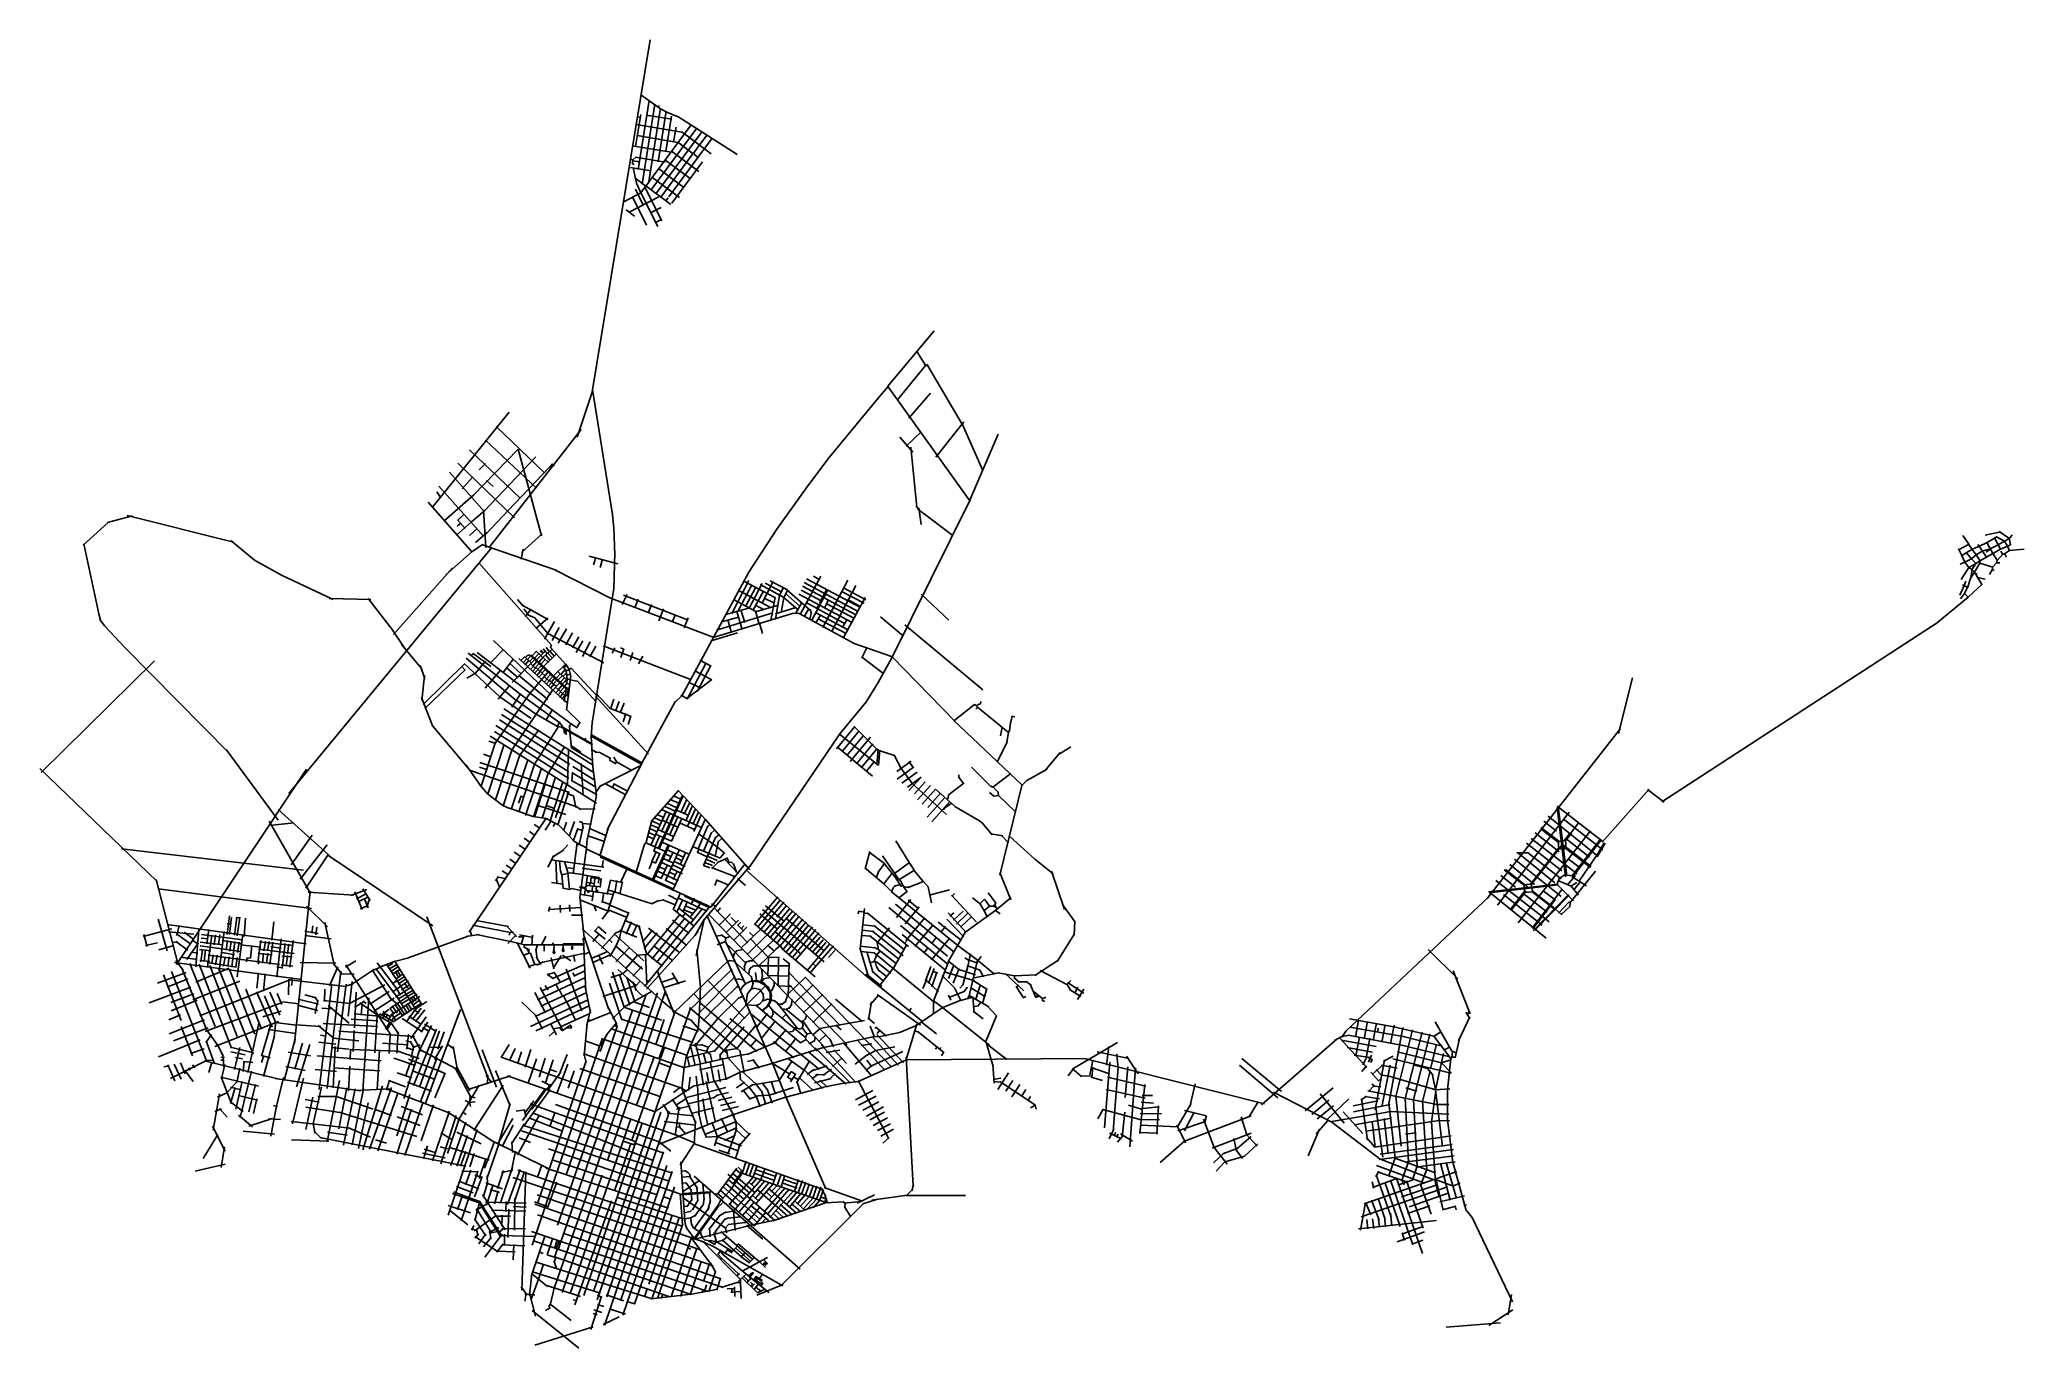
# Model space of a CAD drawing. Extents: x 365797 to 391072, y 6482364 to 6499027.
import ezdxf

# ---------------------------------------------------------------- set-up
doc = ezdxf.new("R2010")
doc.units = 0
doc.layers.get('0').update_dxf_attribs({"linetype": 'CONTINUOUS'})

msp = doc.modelspace()

# ---------------------------------------------------------------- linework, layer by layer
for p, q in [((373573, 6499027), (372830, 6494519)), ((373561, 6498252), (373418, 6497374)), ((373454, 6498326), (373715, 6498138)), ((373470, 6497187), (373633, 6498208)), ((373703, 6498154), (373549, 6497197)), ((373687, 6498191), (373672, 6498164)), ((373776, 6498118), (373674, 6497474)), ((373693, 6498153), (373793, 6498101)), ((373773, 6498111), (373930, 6498044)), ((373383, 6497668), (373452, 6498075)), ((373392, 6497948), (373976, 6497852)), ((373407, 6498044), (373451, 6498037)), ((373452, 6497076), (374095, 6497942)), ((373848, 6498014), (373522, 6498067)), ((374164, 6497900), (373582, 6497110)), ((374232, 6497859), (373643, 6497063)), ((373845, 6498055), (373772, 6497604)), ((373871, 6497726), (373902, 6497915)), ((373924, 6498048), (374679, 6497567)), ((373973, 6497853), (374010, 6497826)), ((373840, 6497594), (373342, 6497676)), ((373924, 6497720), (373406, 6497806)), ((373810, 6497027), (374263, 6497640)), ((373845, 6497606), (374192, 6497348)), ((374120, 6497573), (373923, 6497721)), ((374349, 6497576), (374008, 6497828)), ((374202, 6497687), (374120, 6497573)), ((374296, 6497814), (374205, 6497693)), ((374360, 6497772), (374268, 6497646)), ((373355, 6497499), (373317, 6497502)), ((373579, 6497359), (373323, 6497400)), ((373344, 6497460), (373362, 6497435)), ((373353, 6497502), (373345, 6497456)), ((373350, 6497485), (373440, 6497471)), ((373388, 6497530), (373351, 6497498)), ((373761, 6497470), (373384, 6497530)), ((373999, 6497147), (373678, 6497387)), ((373709, 6497021), (374113, 6497568)), ((374081, 6497259), (373760, 6497499)), ((374237, 6497474), (373847, 6496946)), ((374127, 6497568), (374187, 6497523)), ((373518, 6497161), (373375, 6497268)), ((373387, 6497126), (373481, 6496922)), ((373720, 6496719), (373504, 6497151)), ((373517, 6497165), (373837, 6496928)), ((373945, 6497017), (373594, 6497276)), ((373452, 6497076), (373227, 6496958)), ((373266, 6496862), (373371, 6496780)), ((373682, 6497028), (373303, 6496830)), ((373345, 6497026), (373525, 6496667)), ((373711, 6496890), (373577, 6496823)), ((373772, 6496974), (373801, 6497014)), ((373638, 6496699), (373717, 6496738)), ((376600, 6494614), (377189, 6495321)), ((376966, 6495059), (377081, 6494873)), ((377079, 6494878), (376722, 6494441)), ((377122, 6494870), (377077, 6494878)), ((377551, 6494125), (377095, 6494894)), ((372838, 6494574), (373091, 6492983)), ((376472, 6494457), (376604, 6494610)), ((376603, 6494609), (377644, 6493154)), ((372835, 6494539), (372642, 6493967)), ((375829, 6493681), (376475, 6494461)), ((376868, 6494209), (377142, 6494526)), ((370795, 6493069), (371776, 6494286)), ((372695, 6494062), (371519, 6492556)), ((372227, 6493511), (371609, 6494101)), ((377566, 6494161), (377211, 6493712)), ((377809, 6493540), (377545, 6494137)), ((371272, 6493806), (371916, 6493190)), ((371319, 6493223), (371892, 6493815)), ((372124, 6493315), (371473, 6493927)), ((371892, 6493815), (372187, 6492710)), ((376753, 6493964), (376919, 6493777)), ((377024, 6494034), (376831, 6493852)), ((376890, 6493838), (376968, 6493073)), ((377643, 6493165), (378003, 6494004)), ((371124, 6493634), (371845, 6492939)), ((371396, 6493552), (371473, 6493629)), ((371458, 6493025), (372114, 6493714)), ((371763, 6493031), (372287, 6493579)), ((372285, 6493577), (372328, 6493625)), ((372322, 6493625), (372351, 6493598)), ((371450, 6492705), (370881, 6493341)), ((371016, 6493521), (371462, 6493014)), ((371314, 6493462), (371179, 6493307)), ((371489, 6493416), (371574, 6493339)), ((371304, 6492502), (370743, 6493139)), ((370857, 6493270), (370907, 6493193)), ((370946, 6492897), (371326, 6493230)), ((371450, 6493040), (371478, 6492563)), ((371477, 6492732), (371770, 6493039)), ((376653, 6491165), (377645, 6493168)), ((376961, 6493092), (376998, 6493033)), ((377022, 6492854), (376994, 6493065)), ((366669, 6492881), (366351, 6492592)), ((366981, 6492963), (366661, 6492878)), ((368267, 6492630), (366912, 6492970)), ((371113, 6492831), (371159, 6492871)), ((371117, 6492913), (371214, 6492804)), ((371203, 6492985), (371118, 6492907)), ((371272, 6492716), (371367, 6492801)), ((373086, 6493023), (373108, 6492803)), ((373107, 6492819), (373120, 6492464)), ((376996, 6493036), (377426, 6492713)), ((368532, 6492398), (368233, 6492650)), ((371557, 6492562), (368970, 6489428)), ((371301, 6492506), (371438, 6492600)), ((371348, 6492623), (371498, 6492752)), ((372374, 6492271), (371425, 6492600)), ((371955, 6492541), (371927, 6492413)), ((372195, 6492737), (371933, 6492499)), ((390232, 6492533), (390370, 6492605)), ((390364, 6492602), (390291, 6492713)), ((390401, 6492535), (390500, 6492576)), ((390502, 6492574), (390482, 6492598)), ((390499, 6492576), (390602, 6492626)), ((390640, 6492545), (390530, 6492514)), ((390774, 6492760), (390572, 6492720)), ((390640, 6492545), (390587, 6492502)), ((390592, 6492620), (390699, 6492686)), ((390595, 6492626), (390673, 6492484)), ((390740, 6492597), (390637, 6492544)), ((390768, 6492542), (390671, 6492486)), ((390692, 6492683), (390728, 6492699)), ((390694, 6492686), (390740, 6492597)), ((390711, 6492701), (390820, 6492642)), ((390740, 6492597), (390768, 6492542)), ((390886, 6492672), (390751, 6492763)), ((390860, 6492578), (390767, 6492542)), ((390819, 6492642), (390856, 6492577)), ((390853, 6492574), (390902, 6492600)), ((390856, 6492578), (390882, 6492519)), ((390877, 6492522), (391072, 6492538)), ((390898, 6492594), (390879, 6492686)), ((390880, 6492673), (390917, 6492721)), ((371056, 6492302), (370304, 6491452)), ((370971, 6492214), (371305, 6492509)), ((372316, 6491318), (371391, 6492365)), ((373068, 6491915), (372356, 6492278)), ((373161, 6492352), (372796, 6492450)), ((372878, 6492436), (372849, 6492339)), ((372964, 6492411), (372935, 6492306)), ((373120, 6492499), (373112, 6492195)), ((390316, 6492375), (390255, 6492347)), ((390366, 6492305), (390266, 6492153)), ((390315, 6492375), (390273, 6492468)), ((390400, 6492415), (390315, 6492375)), ((390315, 6492375), (390366, 6492305)), ((390330, 6492497), (390400, 6492415)), ((390460, 6492358), (390365, 6492305)), ((390365, 6492305), (390413, 6492275)), ((390391, 6492176), (390407, 6492283)), ((390461, 6492471), (390400, 6492415)), ((390400, 6492415), (390457, 6492352)), ((390403, 6492283), (390441, 6492242)), ((390456, 6492358), (390404, 6492276)), ((390506, 6492362), (390439, 6492245)), ((390449, 6492352), (390509, 6492394)), ((390545, 6492520), (390451, 6492463)), ((390505, 6492361), (390669, 6492311)), ((390590, 6492439), (390506, 6492392)), ((390508, 6492395), (390506, 6492361)), ((390671, 6492486), (390590, 6492439)), ((390666, 6492284), (390627, 6492217)), ((390661, 6492284), (390689, 6492267)), ((390720, 6492368), (390665, 6492310)), ((390667, 6492314), (390665, 6492279)), ((390728, 6492394), (390670, 6492489)), ((390714, 6492367), (390762, 6492364)), ((390727, 6492398), (390717, 6492364)), ((390800, 6492477), (390725, 6492394)), ((390773, 6492516), (390799, 6492472)), ((390795, 6492473), (390827, 6492486)), ((390820, 6492482), (390884, 6492525)), ((390821, 6492488), (390845, 6492437)), ((372834, 6490327), (373111, 6492037)), ((373112, 6492197), (373110, 6492024)), ((373972, 6490662), (374827, 6492248)), ((374829, 6492143), (374610, 6491719)), ((374865, 6492085), (374688, 6491746)), ((375169, 6491921), (374756, 6492135)), ((374916, 6492058), (374784, 6491811)), ((374998, 6492101), (374832, 6491788)), ((374972, 6492088), (375276, 6491923)), ((375133, 6492121), (374993, 6491846)), ((375038, 6492108), (375251, 6491994)), ((375098, 6492137), (375319, 6492020)), ((375220, 6491954), (375271, 6492050)), ((375484, 6491710), (375746, 6492196)), ((375510, 6492069), (375773, 6491929)), ((375533, 6492116), (376219, 6491748)), ((375563, 6492164), (376251, 6491795)), ((375653, 6492195), (375731, 6492151)), ((375822, 6492030), (375728, 6491852)), ((376090, 6492145), (375772, 6491541)), ((376192, 6492079), (375880, 6491489)), ((376320, 6491894), (376034, 6492049)), ((390304, 6492077), (390252, 6491954)), ((390304, 6492077), (390284, 6492085)), ((390304, 6492077), (390328, 6492132)), ((390350, 6492052), (390304, 6492077)), ((390350, 6492054), (390308, 6491975)), ((390391, 6492177), (390348, 6492049)), ((390355, 6491928), (390533, 6492096)), ((390439, 6492245), (390391, 6492176)), ((390459, 6492215), (390435, 6492249)), ((390454, 6492216), (390471, 6492233)), ((390482, 6492175), (390454, 6492222)), ((390474, 6492178), (390573, 6492157)), ((390481, 6492176), (390532, 6492088)), ((369482, 6491912), (370015, 6491898)), ((370286, 6491516), (369980, 6491912)), ((371956, 6491815), (371881, 6491901)), ((372273, 6491643), (371943, 6491826)), ((371963, 6491779), (372016, 6491709)), ((372055, 6491776), (371980, 6491682)), ((374381, 6491414), (373057, 6491920)), ((373214, 6491835), (373277, 6491964)), ((373232, 6491955), (374046, 6491641)), ((373420, 6491904), (373375, 6491791)), ((373589, 6491836), (373547, 6491726)), ((373743, 6491780), (373684, 6491627)), ((374839, 6491793), (374534, 6491708)), ((374919, 6491747), (374633, 6491897)), ((374694, 6492019), (375112, 6491793)), ((375014, 6492006), (374880, 6491757)), ((374912, 6491744), (375205, 6491828)), ((375022, 6491767), (374913, 6491827)), ((375025, 6491918), (375155, 6491851)), ((375110, 6491632), (375164, 6491929)), ((375170, 6491644), (375220, 6491954)), ((375428, 6491797), (375170, 6491717)), ((375272, 6491922), (375242, 6491735)), ((375324, 6492020), (375271, 6491918)), ((375274, 6491925), (375459, 6491764)), ((375296, 6491974), (375482, 6491810)), ((375314, 6492023), (375614, 6491761)), ((375505, 6491862), (375424, 6491717)), ((375466, 6491968), (376143, 6491608)), ((375493, 6492017), (375757, 6491876)), ((375592, 6491786), (375532, 6491679)), ((375559, 6491860), (376055, 6491589)), ((375834, 6492023), (375628, 6491627)), ((375722, 6491839), (375691, 6491782)), ((375780, 6491923), (376192, 6491705)), ((375845, 6491898), (375790, 6491790)), ((375815, 6491846), (376174, 6491655)), ((376296, 6491852), (376008, 6492001)), ((376029, 6491408), (376311, 6491924)), ((376090, 6491899), (376256, 6491805)), ((377023, 6491965), (377374, 6491635)), ((389943, 6491589), (390355, 6491928)), ((390308, 6491976), (390261, 6491906)), ((390355, 6491928), (390308, 6491976)), ((370446, 6491273), (370277, 6491529)), ((372105, 6491664), (371992, 6491711)), ((372267, 6491465), (372097, 6491669)), ((372117, 6491528), (372270, 6491661)), ((372353, 6491618), (372228, 6491392)), ((372413, 6491543), (372324, 6491377)), ((372507, 6491526), (372401, 6491341)), ((373893, 6491709), (373854, 6491610)), ((374054, 6491667), (374006, 6491537)), ((375398, 6491726), (374360, 6491409)), ((374415, 6491509), (375134, 6491728)), ((374702, 6491676), (374481, 6491614)), ((374559, 6491638), (374609, 6491476)), ((374745, 6491519), (374676, 6491748)), ((374728, 6491766), (374776, 6491607)), ((374962, 6491585), (374912, 6491755)), ((375003, 6491464), (374965, 6491598)), ((375477, 6491719), (375387, 6491724)), ((376170, 6491337), (375470, 6491722)), ((375624, 6491726), (375605, 6491643)), ((375610, 6491770), (375625, 6491718)), ((375678, 6491734), (376098, 6491507)), ((375681, 6491600), (375745, 6491709)), ((375704, 6491658), (376067, 6491466)), ((376079, 6491650), (376023, 6491542)), ((376507, 6491678), (376796, 6491434)), ((376815, 6491576), (377807, 6490749)), ((386457, 6489321), (389975, 6491612)), ((370661, 6491022), (370407, 6491328)), ((371578, 6491375), (372308, 6490686)), ((372209, 6491164), (372326, 6491269)), ((372210, 6491271), (372266, 6491206)), ((372246, 6491287), (372293, 6491230)), ((372981, 6491091), (372259, 6491470)), ((372301, 6491285), (372315, 6491321)), ((372498, 6491073), (372301, 6491288)), ((372582, 6491476), (372497, 6491322)), ((372663, 6491425), (372582, 6491283)), ((372714, 6491372), (372630, 6491223)), ((372806, 6491359), (372710, 6491174)), ((372880, 6491304), (372803, 6491170)), ((374097, 6490877), (372972, 6491307)), ((373120, 6491284), (373088, 6491215)), ((373194, 6491282), (373238, 6491266)), ((373237, 6491269), (373197, 6491159)), ((374683, 6491475), (374349, 6491374)), ((376656, 6491167), (376159, 6491342)), ((376267, 6491157), (376337, 6491290)), ((367260, 6491119), (365814, 6489697)), ((370702, 6490895), (370642, 6491057)), ((371211, 6491086), (370681, 6490560)), ((371217, 6490999), (371169, 6491051)), ((371662, 6490655), (371203, 6491085)), ((371229, 6491150), (371867, 6490613)), ((371917, 6490694), (371256, 6491217)), ((371293, 6491185), (371321, 6491211)), ((371318, 6491210), (371544, 6491045)), ((371343, 6490957), (371476, 6491112)), ((372221, 6490571), (371368, 6491224)), ((371706, 6491262), (371535, 6491090)), ((371833, 6491144), (371694, 6490966)), ((371738, 6491031), (371889, 6490900)), ((371782, 6491087), (371933, 6490948)), ((371814, 6490842), (372111, 6491145)), ((371898, 6491149), (372483, 6490603)), ((371973, 6491170), (371926, 6491121)), ((371955, 6491094), (372005, 6491148)), ((371986, 6491160), (371972, 6491170)), ((372028, 6491122), (371980, 6491069)), ((371983, 6491162), (372060, 6491087)), ((372006, 6491183), (371985, 6491160)), ((372039, 6491195), (372002, 6491181)), ((372054, 6491181), (372009, 6491133)), ((372501, 6490757), (372035, 6491196)), ((372080, 6491157), (372037, 6491108)), ((372085, 6491050), (372046, 6491008)), ((372048, 6491082), (372111, 6491020)), ((372512, 6490771), (372056, 6491195)), ((372069, 6491180), (372125, 6491239)), ((372119, 6491032), (372074, 6490982)), ((372129, 6491108), (372076, 6491051)), ((372152, 6491213), (372099, 6491152)), ((372158, 6491083), (372104, 6491026)), ((372111, 6491036), (372234, 6490925)), ((372122, 6491239), (372275, 6491098)), ((372237, 6491246), (372126, 6491129)), ((372186, 6491058), (372138, 6491009)), ((372155, 6491103), (372211, 6491166)), ((372165, 6491247), (372208, 6491207)), ((372211, 6491034), (372166, 6490984)), ((372178, 6491252), (372211, 6491215)), ((372234, 6491137), (372180, 6491077)), ((372378, 6491205), (372215, 6491044)), ((372238, 6491193), (372299, 6491124)), ((372266, 6491218), (372327, 6491150)), ((372294, 6491243), (372354, 6491173)), ((372497, 6491079), (372341, 6490927)), ((372503, 6490989), (372459, 6491048)), ((372509, 6491062), (372470, 6491027)), ((372537, 6491016), (372493, 6491079)), ((372561, 6490924), (372534, 6491023)), ((372569, 6491026), (372535, 6491009)), ((372899, 6490665), (372565, 6491026)), ((373352, 6491223), (373315, 6491122)), ((373478, 6491178), (373424, 6491080)), ((374287, 6491094), (374042, 6490631)), ((374345, 6491058), (374171, 6490727)), ((374205, 6491126), (374347, 6491048)), ((376546, 6490953), (376265, 6491169)), ((376653, 6491166), (376474, 6490843)), ((377446, 6490352), (376652, 6491169)), ((370664, 6490613), (370696, 6490931)), ((370704, 6490511), (371216, 6491004)), ((371236, 6490896), (371354, 6490964)), ((371666, 6491001), (371469, 6490769)), ((371784, 6490808), (371635, 6490630)), ((371894, 6490937), (372269, 6490625)), ((372035, 6490699), (372287, 6490990)), ((372145, 6491008), (372099, 6490959)), ((372173, 6490983), (372127, 6490931)), ((372200, 6490958), (372152, 6490908)), ((372238, 6491008), (372193, 6490960)), ((372260, 6490888), (372220, 6490846)), ((372223, 6490918), (372285, 6490860)), ((372294, 6490870), (372246, 6490822)), ((372303, 6490945), (372252, 6490890)), ((372320, 6490847), (372273, 6490796)), ((372331, 6490920), (372277, 6490862)), ((372287, 6490873), (372379, 6490792)), ((372349, 6490823), (372302, 6490771)), ((372355, 6490896), (372314, 6490847)), ((372327, 6490741), (372479, 6490903)), ((372383, 6490871), (372340, 6490824)), ((372484, 6490677), (372363, 6490788)), ((372428, 6490957), (372373, 6490898)), ((372394, 6490983), (372508, 6490879)), ((372453, 6490807), (372398, 6490749)), ((372454, 6490931), (372399, 6490874)), ((372477, 6490782), (372427, 6490726)), ((372492, 6491010), (372433, 6490942)), ((372455, 6490824), (372515, 6490887)), ((372508, 6490966), (372461, 6490920)), ((372509, 6490829), (372480, 6490796)), ((372488, 6490859), (372511, 6490837)), ((372543, 6491007), (372496, 6490985)), ((372515, 6490886), (372502, 6490992)), ((372508, 6490489), (372561, 6490925)), ((372560, 6490946), (372509, 6490939)), ((372515, 6490888), (372509, 6490829)), ((372552, 6490822), (372509, 6490829)), ((372545, 6490764), (372510, 6490772)), ((372557, 6490878), (372515, 6490887)), ((372550, 6490875), (372642, 6490861)), ((372640, 6490862), (372884, 6490595)), ((374356, 6490881), (374039, 6490637)), ((374060, 6490845), (374208, 6490774)), ((374139, 6490990), (374357, 6490875)), ((376474, 6490844), (376319, 6490588)), ((386082, 6490900), (385903, 6490194)), ((370805, 6490280), (370658, 6490649)), ((371600, 6490072), (372048, 6490715)), ((372056, 6490383), (371656, 6490660)), ((371925, 6490702), (371812, 6490530)), ((371814, 6489988), (372330, 6490744)), ((371865, 6490615), (372126, 6490436)), ((372423, 6490328), (371916, 6490694)), ((372215, 6490576), (372530, 6490340)), ((372408, 6490750), (372368, 6490706)), ((372436, 6490725), (372394, 6490681)), ((372421, 6490653), (372461, 6490700)), ((372451, 6490632), (372488, 6490679)), ((372506, 6490759), (372455, 6490700)), ((372472, 6490611), (372524, 6490584)), ((372476, 6490603), (372503, 6490739)), ((372540, 6490672), (372484, 6490677)), ((372505, 6490734), (372493, 6490747)), ((372542, 6490749), (372499, 6490757)), ((372526, 6490755), (372516, 6490673)), ((372877, 6490669), (373550, 6489931)), ((372886, 6490702), (373061, 6490511)), ((373053, 6490517), (373328, 6490409)), ((373107, 6490631), (373068, 6490504)), ((373176, 6490600), (373132, 6490476)), ((373240, 6490578), (373190, 6490457)), ((373880, 6490583), (373985, 6490679)), ((374041, 6490637), (373963, 6490680)), ((375987, 6490187), (376326, 6490599)), ((377701, 6490560), (377438, 6490356)), ((377730, 6490544), (377697, 6490560)), ((377719, 6490504), (377743, 6490527)), ((377726, 6490544), (377749, 6490560)), ((377741, 6490524), (377726, 6490548)), ((378136, 6490206), (377740, 6490526)), ((377744, 6490557), (377782, 6490573)), ((377780, 6490570), (377782, 6490599)), ((371256, 6489753), (370802, 6490285)), ((371608, 6490296), (372538, 6489704)), ((371651, 6490366), (372548, 6489797)), ((372859, 6489691), (371677, 6490435)), ((371707, 6490506), (372846, 6489790)), ((372404, 6490281), (372099, 6489800)), ((372392, 6490281), (372121, 6490439)), ((372330, 6490499), (372241, 6490360)), ((372443, 6490272), (372375, 6490286)), ((372417, 6490334), (372387, 6490282)), ((372458, 6490272), (372411, 6490340)), ((372837, 6490047), (372434, 6490276)), ((372458, 6490278), (372450, 6490264)), ((372838, 6490057), (372453, 6490277)), ((372480, 6490194), (372474, 6490257)), ((372684, 6490323), (372506, 6490498)), ((372526, 6490343), (372643, 6490265)), ((372544, 6490287), (372566, 6490321)), ((372550, 6490218), (372546, 6490295)), ((372635, 6490263), (372682, 6490335)), ((372821, 6490156), (372834, 6490328)), ((373262, 6490448), (373226, 6490340)), ((373327, 6490412), (373290, 6490307)), ((375943, 6489997), (376178, 6490281)), ((376169, 6490282), (376477, 6489977)), ((377440, 6490358), (378309, 6489536)), ((378033, 6490163), (378055, 6490277)), ((378146, 6490224), (378161, 6490330)), ((378161, 6490328), (378174, 6490373)), ((378173, 6490367), (378177, 6490399)), ((378175, 6490396), (378188, 6490413)), ((378184, 6490412), (378216, 6490405)), ((385930, 6490258), (384230, 6488090)), ((371421, 6489524), (371604, 6490081)), ((371712, 6490052), (371506, 6489419)), ((371519, 6490095), (371606, 6490064)), ((372888, 6489306), (371534, 6490157)), ((371588, 6490220), (372538, 6489618)), ((371910, 6489915), (372152, 6490241)), ((372481, 6490023), (372272, 6489683)), ((372504, 6490252), (372494, 6490235)), ((372504, 6490175), (372497, 6490240)), ((372572, 6490007), (372550, 6490210)), ((372568, 6490035), (372685, 6489960)), ((372846, 6489844), (372569, 6490011)), ((372584, 6490206), (372579, 6490186)), ((372605, 6490195), (372600, 6490177)), ((372659, 6490166), (372652, 6490146)), ((372698, 6490141), (372690, 6490129)), ((372719, 6490130), (372711, 6490112)), ((372750, 6490135), (372751, 6490092)), ((372771, 6490100), (372766, 6490080)), ((372812, 6490163), (373467, 6489796)), ((373474, 6489813), (372815, 6490180)), ((372841, 6489764), (372821, 6490161)), ((372983, 6490065), (372994, 6490083)), ((373087, 6490034), (373074, 6490012)), ((374839, 6488501), (375988, 6490188)), ((376403, 6489651), (375955, 6490023)), ((375980, 6490190), (376475, 6489788)), ((376015, 6489965), (376233, 6490226)), ((376290, 6490166), (376078, 6489913)), ((376117, 6489835), (376376, 6490146)), ((376406, 6490060), (376200, 6489807)), ((377993, 6489827), (378117, 6490085)), ((378116, 6490082), (378135, 6490207)), ((378135, 6490206), (378149, 6490233)), ((378760, 6489918), (378929, 6490022)), ((368173, 6489988), (368833, 6489089)), ((371411, 6489529), (371227, 6489791)), ((371399, 6489764), (371501, 6489729)), ((371401, 6489823), (372544, 6489441)), ((371448, 6489930), (371552, 6489893)), ((371601, 6489349), (371816, 6489994)), ((371699, 6489273), (371914, 6489920)), ((372013, 6489859), (371802, 6489223)), ((371901, 6489197), (372100, 6489801)), ((371986, 6489147), (372188, 6489750)), ((372518, 6489534), (372532, 6489998)), ((372588, 6489774), (372873, 6489594)), ((372682, 6489966), (372687, 6489935)), ((372717, 6489403), (372691, 6489810)), ((372829, 6489985), (372888, 6489953)), ((372885, 6489443), (372838, 6489801)), ((372873, 6489956), (372937, 6489950)), ((372922, 6489953), (373069, 6489873)), ((373454, 6489785), (372934, 6489523)), ((373026, 6488964), (373470, 6489818)), ((373055, 6489854), (373137, 6489808)), ((373063, 6489884), (373058, 6489849)), ((373109, 6489893), (373148, 6489827)), ((373128, 6489806), (373148, 6489833)), ((373143, 6489832), (373338, 6489723)), ((373453, 6489829), (373441, 6489807)), ((376461, 6490003), (376261, 6489757)), ((376424, 6489831), (376327, 6489714)), ((376474, 6489994), (376457, 6489800)), ((376469, 6489789), (376485, 6489796)), ((376473, 6489979), (376683, 6489914)), ((376479, 6489790), (376497, 6489981)), ((376679, 6489918), (376768, 6489748)), ((376712, 6489707), (376894, 6489842)), ((376924, 6489763), (376718, 6489613)), ((376868, 6489834), (376926, 6489754)), ((377665, 6489762), (377912, 6489519)), ((378596, 6489718), (378794, 6489949)), ((365797, 6489748), (367294, 6488308)), ((369193, 6489738), (367540, 6487252)), ((371270, 6489725), (372625, 6489265)), ((371504, 6489422), (371398, 6489545)), ((372086, 6489131), (372230, 6489566)), ((372238, 6489561), (372097, 6489126)), ((372366, 6489637), (372197, 6489114)), ((372229, 6489565), (372236, 6489568)), ((372235, 6489569), (372238, 6489560)), ((372273, 6489686), (372236, 6489567)), ((372297, 6489080), (372460, 6489577)), ((372368, 6489118), (372510, 6489547)), ((372897, 6489412), (372572, 6489592)), ((372576, 6489585), (372581, 6489698)), ((372576, 6489698), (372880, 6489510)), ((372945, 6489536), (372879, 6489443)), ((372994, 6489556), (373263, 6489413)), ((373087, 6489501), (373117, 6489554)), ((373111, 6489553), (373284, 6489458)), ((376767, 6489749), (376912, 6489553)), ((376778, 6489561), (376972, 6489699)), ((377021, 6489635), (376847, 6489510)), ((376867, 6489466), (377021, 6489635)), ((376909, 6489557), (377345, 6489163)), ((377075, 6489577), (376939, 6489426)), ((377144, 6489532), (376976, 6489346)), ((377368, 6489406), (377568, 6489561)), ((377567, 6489553), (377497, 6489640)), ((377502, 6489632), (377501, 6489666)), ((377910, 6489520), (377937, 6489511)), ((377935, 6489511), (378167, 6489683)), ((377935, 6489513), (378005, 6489445)), ((378026, 6488389), (378311, 6489546)), ((378309, 6489536), (378370, 6489594)), ((378367, 6489592), (378626, 6489740)), ((371697, 6489276), (371500, 6489426)), ((371781, 6489239), (371696, 6489277)), ((371927, 6489398), (371895, 6489307)), ((371967, 6489383), (371923, 6489396)), ((372130, 6489281), (372496, 6489160)), ((372352, 6489238), (372247, 6489275)), ((372537, 6489454), (372395, 6489028)), ((372512, 6489429), (372595, 6489399)), ((372594, 6489400), (372624, 6489250)), ((372607, 6489274), (372690, 6489225)), ((372769, 6488835), (372885, 6489383)), ((372885, 6489378), (372884, 6489463)), ((373932, 6489468), (373588, 6489076)), ((373982, 6489409), (373674, 6488730)), ((373687, 6488724), (373992, 6489400)), ((373752, 6489266), (373890, 6489203)), ((373910, 6489248), (373786, 6489304)), ((373936, 6489304), (373826, 6489352)), ((373962, 6489358), (373869, 6489398)), ((374285, 6489088), (373924, 6489469)), ((374038, 6489355), (373961, 6489188)), ((374006, 6489166), (374076, 6489315)), ((374113, 6489276), (374025, 6489080)), ((377036, 6489294), (377207, 6489484)), ((377329, 6489380), (377100, 6489127)), ((377270, 6489433), (377106, 6489252)), ((377157, 6489069), (377389, 6489328)), ((377206, 6489483), (377460, 6489257)), ((377308, 6489225), (377334, 6489254)), ((377319, 6489259), (377337, 6489249)), ((377415, 6489305), (377328, 6489249)), ((377352, 6489350), (377370, 6489378)), ((377367, 6489370), (377372, 6489412)), ((377450, 6489265), (377765, 6489082)), ((377949, 6489394), (377895, 6489442)), ((378016, 6489405), (377948, 6489394)), ((378005, 6489445), (378007, 6489395)), ((378006, 6489404), (378228, 6489190)), ((385121, 6489252), (385230, 6488368)), ((385123, 6489267), (385710, 6488813)), ((385244, 6488379), (385135, 6489267)), ((385694, 6488810), (386295, 6489483)), ((386275, 6489479), (386487, 6489319)), ((369248, 6488154), (368721, 6489077)), ((368764, 6489026), (369035, 6489054)), ((368835, 6489226), (369556, 6488574)), ((371266, 6487663), (372247, 6489114)), ((372092, 6489131), (371779, 6489240)), ((372253, 6489110), (372079, 6489134)), ((372095, 6489032), (372165, 6488986)), ((372235, 6488960), (372310, 6489081)), ((372400, 6489031), (372240, 6489114)), ((372361, 6489053), (372335, 6489010)), ((372612, 6488812), (372398, 6489033)), ((372507, 6489062), (372469, 6488952)), ((372608, 6489073), (372539, 6488885)), ((372720, 6489003), (372666, 6488779)), ((372667, 6489070), (372712, 6489060)), ((372871, 6489235), (372671, 6489231)), ((372824, 6489037), (372701, 6489047)), ((372705, 6489067), (372719, 6488989)), ((372930, 6488632), (373042, 6489000)), ((373593, 6489084), (373515, 6488792)), ((373681, 6488985), (373577, 6489030)), ((373582, 6488769), (373777, 6489200)), ((373587, 6489081), (373702, 6489030)), ((373722, 6489077), (373625, 6489120)), ((373743, 6489123), (373659, 6489160)), ((373715, 6489225), (374233, 6488992)), ((373717, 6488946), (373826, 6489183)), ((373931, 6488994), (373724, 6489087)), ((373924, 6489131), (373820, 6488899)), ((373842, 6488822), (373973, 6489112)), ((373858, 6488191), (374276, 6489108)), ((374066, 6489147), (373892, 6489226)), ((373945, 6489055), (374143, 6488965)), ((374045, 6489004), (374150, 6489234)), ((374188, 6489192), (374115, 6489038)), ((374223, 6489155), (374128, 6488943)), ((374183, 6488723), (374308, 6489017)), ((374843, 6488455), (374275, 6489099)), ((374300, 6489006), (374335, 6489036)), ((377296, 6489226), (377311, 6489227)), ((377755, 6489089), (377805, 6489051)), ((377796, 6489059), (377929, 6488904)), ((385275, 6489190), (384361, 6488007)), ((384916, 6488995), (385155, 6488812)), ((384952, 6489078), (385114, 6488948)), ((385006, 6489139), (385642, 6488630)), ((385197, 6489107), (385704, 6488713)), ((385399, 6489058), (385279, 6488901)), ((369267, 6488899), (368998, 6488522)), ((369458, 6488777), (369116, 6488337)), ((371905, 6488769), (371984, 6488717)), ((371969, 6488859), (372043, 6488804)), ((372033, 6488943), (372104, 6488895)), ((372522, 6488773), (372452, 6488695)), ((372590, 6488406), (372642, 6488802)), ((372593, 6488822), (372649, 6488984)), ((372764, 6488733), (372600, 6488821)), ((372669, 6488786), (372629, 6488755)), ((372640, 6488980), (372712, 6488959)), ((372755, 6488679), (372771, 6488854)), ((372989, 6488816), (372779, 6488891)), ((372799, 6488981), (373014, 6488891)), ((373500, 6488784), (373395, 6488427)), ((373521, 6488804), (373495, 6488777)), ((373508, 6488805), (373767, 6488690)), ((373537, 6488885), (373623, 6488846)), ((373551, 6488933), (373640, 6488893)), ((373661, 6488939), (373565, 6488983)), ((373594, 6488315), (373806, 6488781)), ((373817, 6488775), (373604, 6488308)), ((373618, 6488693), (373639, 6488749)), ((373694, 6488892), (373630, 6488749)), ((373645, 6488911), (373844, 6488823)), ((373671, 6488970), (373871, 6488879)), ((374079, 6488650), (373703, 6488819)), ((374464, 6488606), (374112, 6488755)), ((374181, 6488921), (374431, 6488747)), ((374351, 6488930), (374249, 6488695)), ((374395, 6488966), (374340, 6488917)), ((374450, 6488905), (374391, 6488854)), ((374443, 6488824), (374401, 6488630)), ((374427, 6488750), (374518, 6488669)), ((374487, 6488861), (374436, 6488811)), ((376701, 6488826), (376893, 6488514)), ((377911, 6488913), (378062, 6488890)), ((378041, 6488900), (378134, 6488800)), ((378474, 6488589), (378147, 6488886)), ((385546, 6488952), (384627, 6487782)), ((384734, 6488795), (385182, 6488445)), ((385151, 6488750), (384780, 6488264)), ((384788, 6488261), (385187, 6488773)), ((384791, 6488856), (385377, 6488405)), ((384843, 6488926), (385147, 6488684)), ((384919, 6488975), (385140, 6488805)), ((385232, 6488833), (385134, 6488815)), ((385135, 6488820), (385145, 6488726)), ((385194, 6488760), (385546, 6488487)), ((385557, 6488501), (385209, 6488765)), ((385285, 6488922), (385213, 6488824)), ((385304, 6488921), (385222, 6488816)), ((385239, 6488732), (385230, 6488835)), ((385535, 6488617), (385233, 6488855)), ((385310, 6488378), (385676, 6488846)), ((385686, 6488843), (385312, 6488358)), ((385733, 6488794), (385630, 6488623)), ((385720, 6488801), (385634, 6488648)), ((366839, 6488726), (369156, 6488453)), ((369474, 6488655), (369187, 6488222)), ((370802, 6487743), (369478, 6488636)), ((371739, 6488516), (371815, 6488464)), ((371784, 6488592), (371861, 6488539)), ((371841, 6488682), (371923, 6488627)), ((372346, 6488640), (372267, 6488492)), ((372981, 6488491), (372308, 6488585)), ((372473, 6488713), (372326, 6488616)), ((372369, 6488581), (372385, 6488282)), ((372415, 6488574), (372431, 6488437)), ((372526, 6488410), (372481, 6488563)), ((372674, 6488105), (372761, 6488736)), ((373873, 6488211), (372751, 6488724)), ((372942, 6488614), (372935, 6488658)), ((374348, 6487982), (372940, 6488617)), ((372973, 6488574), (372960, 6488486)), ((373558, 6488469), (373599, 6488562)), ((373592, 6488561), (373650, 6488685)), ((373642, 6488541), (373592, 6488564)), ((373699, 6488659), (373616, 6488698)), ((373639, 6488540), (373696, 6488664)), ((373769, 6488461), (373688, 6488496)), ((373699, 6488557), (373848, 6488490)), ((373712, 6488346), (373791, 6488520)), ((373872, 6488543), (373721, 6488609)), ((373843, 6488622), (373761, 6488660)), ((373765, 6488322), (373946, 6488716)), ((374003, 6488615), (373781, 6488715)), ((373863, 6488683), (373807, 6488558)), ((373855, 6488519), (373994, 6488456)), ((373871, 6488569), (374016, 6488501)), ((373892, 6488612), (373985, 6488571)), ((373953, 6488523), (374025, 6488683)), ((374299, 6488622), (374172, 6488681)), ((374176, 6488677), (374197, 6488723)), ((374250, 6487811), (374840, 6488502)), ((374365, 6488511), (374265, 6488551)), ((374395, 6488542), (374283, 6488591)), ((374424, 6488576), (374301, 6488632)), ((374343, 6487980), (374783, 6488532)), ((374356, 6488475), (374441, 6488559)), ((374424, 6488548), (374557, 6488607)), ((374518, 6488674), (374460, 6488606)), ((374691, 6488409), (374515, 6488598)), ((374547, 6488612), (374577, 6488547)), ((374579, 6488555), (374562, 6488541)), ((374570, 6488551), (374615, 6488553)), ((374609, 6488556), (374639, 6488523)), ((374632, 6488533), (374672, 6488426)), ((376369, 6488688), (376310, 6488470)), ((376555, 6488536), (376362, 6488680)), ((376477, 6488426), (376554, 6488537)), ((376739, 6488335), (376529, 6488634)), ((376697, 6488357), (376553, 6488538)), ((376683, 6488409), (376876, 6488549)), ((376890, 6488519), (376937, 6488444)), ((378705, 6488406), (378472, 6488591)), ((384521, 6488526), (384835, 6488271)), ((384578, 6488593), (385175, 6488119)), ((384610, 6488673), (384761, 6488672)), ((384618, 6488676), (385092, 6488289)), ((384743, 6488679), (385175, 6488340)), ((385140, 6488730), (385199, 6488717)), ((385190, 6488716), (385242, 6488737)), ((385264, 6488598), (385403, 6488490)), ((385399, 6488310), (385638, 6488654)), ((367279, 6488335), (367560, 6487247)), ((371639, 6488373), (371604, 6488317)), ((371609, 6488338), (371656, 6488233)), ((371738, 6488344), (371625, 6488367)), ((371686, 6488444), (371766, 6488391)), ((372315, 6488295), (372462, 6488276)), ((372428, 6488450), (372448, 6488390)), ((372558, 6488419), (372442, 6488393)), ((372445, 6488401), (372464, 6488220)), ((372543, 6488205), (372524, 6488420)), ((372608, 6488472), (372525, 6488483)), ((372718, 6488396), (372550, 6488418)), ((372752, 6488232), (372672, 6488242)), ((372944, 6488443), (372706, 6488476)), ((372711, 6488394), (372920, 6488358)), ((372750, 6488234), (372736, 6488132)), ((372776, 6488260), (372749, 6488231)), ((372754, 6488235), (372775, 6488386)), ((372866, 6488284), (372757, 6488294)), ((372941, 6488238), (372769, 6488258)), ((372814, 6488296), (372795, 6488254)), ((372821, 6488362), (372810, 6488283)), ((372958, 6488338), (372810, 6488357)), ((372829, 6488176), (372840, 6488256)), ((372871, 6488368), (372856, 6488246)), ((372879, 6488168), (372890, 6488251)), ((372912, 6488362), (372929, 6488339)), ((372913, 6488287), (372919, 6488345)), ((372934, 6488237), (372949, 6488342)), ((373068, 6488327), (373024, 6488141)), ((373221, 6488297), (373061, 6488325)), ((373120, 6488165), (373146, 6488319)), ((373187, 6488149), (373221, 6488305)), ((373274, 6488467), (373195, 6488297)), ((373637, 6488383), (373716, 6488348)), ((373651, 6488446), (373929, 6488318)), ((373904, 6488261), (373764, 6488326)), ((373900, 6488390), (373809, 6488431)), ((373829, 6488477), (373984, 6488405)), ((373918, 6488443), (373866, 6488334)), ((374639, 6488378), (374352, 6488486)), ((374427, 6488333), (374394, 6488258)), ((374572, 6488262), (374414, 6488328)), ((374659, 6488372), (374631, 6488381)), ((374641, 6488350), (374633, 6488382)), ((374685, 6488345), (374786, 6488255)), ((376494, 6488326), (376304, 6488480)), ((376452, 6488352), (376479, 6488430)), ((376493, 6488327), (376548, 6488279)), ((376646, 6488180), (376547, 6488280)), ((376548, 6488279), (376655, 6488414)), ((376694, 6488255), (376660, 6488219)), ((376756, 6488268), (376685, 6488249)), ((376686, 6488372), (376767, 6488245)), ((376936, 6488453), (376739, 6488331)), ((376759, 6488317), (376739, 6488335)), ((376788, 6488260), (376759, 6488318)), ((376763, 6488247), (376790, 6488263)), ((376788, 6488260), (376806, 6488237)), ((376851, 6488233), (376798, 6488243)), ((376800, 6488245), (376843, 6488178)), ((376864, 6488234), (376845, 6488234)), ((377052, 6488310), (376858, 6488233)), ((376927, 6488458), (377050, 6488310)), ((377050, 6488311), (377118, 6488234)), ((377114, 6488242), (377154, 6488037)), ((378163, 6488076), (378026, 6488423)), ((378849, 6487952), (378684, 6488441)), ((385132, 6488276), (384248, 6488177)), ((385134, 6488264), (384257, 6488162)), ((384341, 6488321), (385021, 6487793)), ((384407, 6488386), (384592, 6488236)), ((384712, 6488251), (384448, 6488455)), ((384466, 6488461), (384746, 6488242)), ((384809, 6488278), (384695, 6488265)), ((384701, 6488272), (384705, 6488165)), ((384814, 6488173), (384787, 6488285)), ((385117, 6488273), (385329, 6488061)), ((385154, 6488353), (385118, 6488265)), ((385133, 6488320), (385301, 6488250)), ((385225, 6488395), (385149, 6488346)), ((385350, 6488377), (385218, 6488393)), ((385354, 6488383), (385252, 6488263)), ((385610, 6488438), (385291, 6488046)), ((385372, 6488295), (385294, 6488245)), ((385296, 6488254), (385394, 6488134)), ((385313, 6488366), (385498, 6488253)), ((385421, 6488307), (385334, 6488203)), ((367306, 6488215), (369259, 6487965)), ((369240, 6488185), (369041, 6486247)), ((369195, 6487993), (369464, 6487730)), ((369800, 6488135), (369217, 6488172)), ((369963, 6488205), (369758, 6488129)), ((369809, 6488175), (369906, 6487952)), ((369957, 6488152), (369833, 6488088)), ((369985, 6488111), (369854, 6488051)), ((369878, 6487960), (369982, 6488001)), ((369913, 6488214), (370004, 6488065)), ((369981, 6487974), (369928, 6488096)), ((369997, 6488091), (369964, 6487979)), ((372275, 6487927), (372292, 6487984)), ((372429, 6487914), (372424, 6488008)), ((372545, 6488208), (372459, 6488224)), ((372589, 6488218), (372536, 6488207)), ((372543, 6488010), (372548, 6487926)), ((372693, 6488195), (372571, 6488219)), ((372670, 6488230), (372750, 6488219)), ((372733, 6487596), (372674, 6488112)), ((372846, 6488117), (372676, 6488146)), ((373049, 6487925), (372676, 6488076)), ((372747, 6488221), (372764, 6488190)), ((373103, 6488143), (372760, 6488193)), ((372767, 6488193), (372788, 6488169)), ((372784, 6488170), (372809, 6488189)), ((372848, 6488181), (372832, 6488061)), ((372856, 6488005), (372885, 6487935)), ((372903, 6488200), (372902, 6488165)), ((373062, 6488013), (372953, 6488054)), ((372960, 6488040), (372980, 6488162)), ((373599, 6488025), (373033, 6488201)), ((373035, 6487945), (373112, 6488182)), ((373302, 6487903), (373049, 6488010)), ((373500, 6486972), (374331, 6487990)), ((373677, 6488064), (373591, 6488025)), ((373741, 6488073), (373647, 6488055)), ((373892, 6488009), (373732, 6488075)), ((373806, 6488136), (373928, 6488070)), ((373866, 6487952), (373958, 6488163)), ((373989, 6488078), (373909, 6487907)), ((374184, 6487980), (373923, 6488101)), ((373987, 6487917), (374049, 6488057)), ((374010, 6488120), (374324, 6487976)), ((374160, 6487937), (374017, 6488000)), ((374077, 6487850), (374183, 6487982)), ((374096, 6488013), (374134, 6488094)), ((374298, 6487932), (374180, 6487982)), ((374217, 6488055), (374182, 6487979)), ((374279, 6487990), (374294, 6488019)), ((374417, 6487984), (374354, 6488024)), ((374900, 6487759), (375199, 6488113)), ((375233, 6488073), (374940, 6487727)), ((375281, 6487797), (375042, 6488000)), ((375310, 6488003), (375184, 6487853)), ((377490, 6487494), (376643, 6488182)), ((376665, 6488226), (376646, 6488177)), ((376696, 6488018), (377444, 6487407)), ((376891, 6488077), (376711, 6487849)), ((376844, 6488182), (376737, 6488098)), ((376999, 6487984), (376819, 6487768)), ((376994, 6487960), (376859, 6488069)), ((377382, 6488203), (377123, 6488133)), ((377727, 6487788), (377408, 6488135)), ((377412, 6488115), (377449, 6488154)), ((377676, 6488098), (377777, 6488021)), ((377768, 6488019), (377829, 6488081)), ((377893, 6487995), (377823, 6487933)), ((377828, 6488081), (377893, 6487995)), ((377978, 6488029), (377877, 6488162)), ((377893, 6487995), (377935, 6487994)), ((377934, 6487993), (377976, 6488036)), ((377934, 6487994), (377979, 6487981)), ((377976, 6487979), (377961, 6488022)), ((377972, 6487987), (377992, 6487952)), ((378984, 6487789), (378821, 6488015)), ((384265, 6488169), (384982, 6487588)), ((384441, 6488141), (384933, 6487751)), ((384714, 6488194), (384522, 6487949)), ((384726, 6488185), (384533, 6487937)), ((384687, 6488161), (384994, 6487919)), ((384701, 6488170), (384817, 6488177)), ((385098, 6487962), (384801, 6488195)), ((384803, 6488178), (385090, 6487955)), ((385186, 6488210), (384806, 6487715)), ((385103, 6488083), (384812, 6487707)), ((385268, 6488142), (384818, 6487680)), ((385276, 6488132), (384838, 6487688)), ((385098, 6488073), (384946, 6488187)), ((385270, 6488044), (385139, 6487903)), ((385174, 6487886), (385288, 6487993)), ((385297, 6488047), (385263, 6488041)), ((385280, 6487977), (385292, 6488050)), ((367307, 6487830), (367419, 6487426)), ((367420, 6487761), (369189, 6487515)), ((367575, 6487748), (367544, 6487622)), ((368213, 6487870), (368185, 6487631)), ((368242, 6487773), (368185, 6487771)), ((368242, 6487854), (368216, 6487631)), ((368280, 6487624), (368306, 6487853)), ((368298, 6487849), (368348, 6487846)), ((368344, 6487852), (368313, 6487615)), ((368419, 6487841), (368403, 6487607)), ((368753, 6487560), (368779, 6487794)), ((369277, 6487742), (369264, 6487652)), ((369429, 6487787), (369547, 6487247)), ((371512, 6485790), (370727, 6487856)), ((371792, 6487658), (371309, 6487752)), ((371769, 6487734), (371355, 6487811)), ((371870, 6487603), (371742, 6487747)), ((372693, 6487978), (372281, 6487953)), ((372715, 6487880), (372572, 6487879)), ((372862, 6487676), (372916, 6487735)), ((372909, 6487733), (373011, 6487644)), ((372960, 6487828), (373043, 6487935)), ((373280, 6487850), (373030, 6487953)), ((373194, 6487664), (373300, 6487916)), ((373244, 6487815), (373445, 6487728)), ((373268, 6487636), (373334, 6487793)), ((373405, 6487759), (373339, 6487610)), ((373429, 6487748), (373530, 6487375)), ((373528, 6487375), (373953, 6487893)), ((374016, 6487847), (373592, 6487321)), ((373654, 6487277), (374075, 6487798)), ((374067, 6487645), (373857, 6487814)), ((374135, 6487734), (373865, 6487956)), ((374126, 6487815), (373932, 6487973)), ((374023, 6487905), (373981, 6487853)), ((374126, 6487896), (373993, 6487953)), ((374082, 6487769), (374240, 6487963)), ((374141, 6487614), (374259, 6487823)), ((374158, 6487367), (374259, 6487825)), ((374312, 6487896), (375875, 6486283)), ((374385, 6487974), (374815, 6487528)), ((374467, 6487971), (374426, 6487922)), ((374445, 6487747), (374595, 6487896)), ((374534, 6487654), (374698, 6487814)), ((374604, 6487851), (374673, 6487781)), ((374763, 6487677), (374684, 6487755)), ((374686, 6487747), (374728, 6487788)), ((374766, 6487742), (374730, 6487706)), ((375239, 6487478), (374900, 6487768)), ((374967, 6487895), (375194, 6487700)), ((375789, 6487283), (375001, 6487950)), ((375116, 6487773), (375020, 6487659)), ((375389, 6487934), (375100, 6487593)), ((375470, 6487865), (375179, 6487517)), ((375228, 6487488), (375517, 6487828)), ((375261, 6487438), (375557, 6487794)), ((375594, 6487757), (375298, 6487404)), ((375299, 6487840), (375749, 6487459)), ((375338, 6487371), (375641, 6487730)), ((376230, 6487933), (376221, 6487895)), ((376302, 6487916), (376227, 6487930)), ((376248, 6487447), (376302, 6487965)), ((376278, 6487757), (376441, 6487740)), ((376354, 6487896), (376287, 6487908)), ((376863, 6487481), (376336, 6487907)), ((376806, 6487441), (376421, 6487749)), ((377359, 6487358), (376611, 6487975)), ((376761, 6487746), (377368, 6487250)), ((377069, 6487846), (376828, 6487558)), ((377175, 6487758), (376941, 6487479)), ((377535, 6487558), (377240, 6487789)), ((377270, 6487660), (377335, 6487735)), ((377351, 6487829), (377566, 6487603)), ((377368, 6487908), (377593, 6487664)), ((377440, 6487908), (377390, 6487867)), ((377557, 6487930), (377436, 6487817)), ((377621, 6487907), (377473, 6487764)), ((377663, 6487858), (377524, 6487728)), ((378027, 6487897), (377966, 6487945)), ((378971, 6487625), (378982, 6487801)), ((385102, 6487957), (385184, 6487885)), ((367478, 6487707), (367115, 6487607)), ((367125, 6487632), (367166, 6487479)), ((367144, 6487492), (367298, 6487527)), ((367315, 6487438), (367504, 6487492)), ((367762, 6487639), (367438, 6487665)), ((367478, 6487530), (367556, 6487538)), ((367531, 6487545), (367684, 6487434)), ((367538, 6487642), (367722, 6487508)), ((367761, 6487570), (367639, 6487662)), ((367815, 6487524), (367673, 6487316)), ((367818, 6487505), (367737, 6487564)), ((367822, 6487697), (367784, 6487223)), ((367839, 6487489), (368360, 6487415)), ((367841, 6487536), (368133, 6487500)), ((367853, 6487588), (367943, 6487576)), ((367858, 6487635), (368379, 6487567)), ((367950, 6487697), (367927, 6487514)), ((367991, 6487626), (367936, 6487216)), ((368038, 6487628), (368021, 6487503)), ((368073, 6487500), (368090, 6487628)), ((368147, 6487673), (368081, 6487172)), ((368121, 6487555), (368372, 6487520)), ((368187, 6487555), (368171, 6487432)), ((368237, 6487550), (368218, 6487420)), ((368284, 6487543), (368244, 6487219)), ((368384, 6487635), (368313, 6487094)), ((368336, 6487536), (368318, 6487404)), ((368353, 6487501), (368614, 6487472)), ((368500, 6487493), (368483, 6487331)), ((368614, 6487555), (368576, 6487276)), ((369028, 6487493), (368597, 6487541)), ((368671, 6487543), (368652, 6487425)), ((368718, 6487546), (368697, 6487425)), ((368768, 6487536), (368730, 6487250)), ((368872, 6487458), (368742, 6487477)), ((368874, 6487576), (368817, 6487091)), ((368922, 6487520), (368884, 6487198)), ((368971, 6487510), (368955, 6487385)), ((369024, 6487555), (368983, 6487219)), ((369172, 6487619), (369508, 6487576)), ((369174, 6487676), (369345, 6487644)), ((369313, 6487627), (369327, 6487726)), ((371265, 6487617), (370490, 6487335)), ((371396, 6487633), (371227, 6487608)), ((371300, 6487611), (371277, 6487692)), ((371792, 6487546), (371355, 6487633)), ((371761, 6487520), (371867, 6487628)), ((371778, 6487625), (371788, 6487664)), ((371989, 6487496), (371781, 6487549)), ((371831, 6487664), (371782, 6487658)), ((372043, 6487206), (371879, 6487527)), ((371959, 6487603), (371893, 6487605)), ((371906, 6487629), (372076, 6487594)), ((371962, 6487622), (371928, 6487505)), ((372730, 6487500), (371957, 6487502)), ((372013, 6487445), (371961, 6487478)), ((371967, 6487468), (371967, 6487507)), ((372075, 6487626), (372066, 6487491)), ((372137, 6487505), (372116, 6487428)), ((372243, 6487612), (372186, 6487497)), ((372220, 6487506), (372223, 6487419)), ((372327, 6487526), (372349, 6487495)), ((372348, 6487498), (372346, 6487433)), ((372462, 6487498), (372473, 6487519)), ((372463, 6487502), (372462, 6487457)), ((372467, 6487516), (372728, 6487519)), ((372578, 6487484), (372570, 6487456)), ((372588, 6487458), (372577, 6487483)), ((372578, 6487520), (372578, 6487478)), ((372712, 6487567), (372750, 6487595)), ((372740, 6487165), (372723, 6487590)), ((372731, 6487607), (373041, 6486687)), ((372840, 6487543), (372923, 6487638)), ((372864, 6487686), (372998, 6487574)), ((372952, 6487456), (373143, 6487662)), ((373044, 6487568), (373089, 6487530)), ((373058, 6487351), (373139, 6487488)), ((373110, 6487644), (373493, 6487297)), ((373476, 6487193), (373126, 6487493)), ((373127, 6487651), (373213, 6487686)), ((373136, 6487480), (373185, 6487600)), ((373180, 6487586), (373205, 6487699)), ((373182, 6487689), (373402, 6487599)), ((373600, 6487688), (373476, 6487539)), ((373495, 6487453), (373660, 6487656)), ((373525, 6486938), (374181, 6487667)), ((373949, 6487398), (373552, 6487714)), ((373861, 6487296), (373615, 6487492)), ((374040, 6487494), (373776, 6487708)), ((374407, 6487610), (374496, 6487626)), ((374539, 6487549), (374424, 6487501)), ((374477, 6487628), (374543, 6487581)), ((374527, 6487551), (374627, 6487341)), ((374590, 6487612), (374528, 6487583)), ((374535, 6487591), (374529, 6487537)), ((374575, 6487489), (374555, 6487485)), ((374790, 6487266), (374572, 6487490)), ((374631, 6487558), (374804, 6487725)), ((374837, 6487660), (374893, 6487606)), ((375079, 6487342), (374845, 6487582)), ((375155, 6487421), (375066, 6487498)), ((375160, 6487672), (375501, 6487380)), ((375166, 6487440), (375237, 6487496)), ((375267, 6487438), (375222, 6487494)), ((375680, 6487698), (375375, 6487333)), ((375418, 6487301), (375720, 6487655)), ((375858, 6487513), (375565, 6487172)), ((375736, 6487597), (375597, 6487436)), ((375605, 6487142), (375906, 6487488)), ((375635, 6487403), (375774, 6487566)), ((375809, 6487530), (375672, 6487374)), ((376247, 6487486), (376437, 6487464)), ((376261, 6487622), (376388, 6487610)), ((376270, 6487689), (376421, 6487672)), ((376738, 6487321), (376369, 6487617)), ((376795, 6487362), (376403, 6487676)), ((376618, 6487719), (376460, 6487523)), ((376481, 6487436), (376461, 6487531)), ((376670, 6487204), (376842, 6487507)), ((377334, 6487180), (376780, 6487635)), ((376861, 6487578), (376807, 6487518)), ((377153, 6487515), (377220, 6487597)), ((377384, 6487583), (377156, 6487309)), ((377372, 6487292), (377593, 6487674)), ((377740, 6487305), (377489, 6487495)), ((378753, 6487288), (378976, 6487640)), ((369131, 6487062), (367516, 6487277)), ((367623, 6487179), (367533, 6487300)), ((367801, 6487316), (367595, 6487344)), ((367711, 6487265), (368033, 6486460)), ((367810, 6487394), (367730, 6487406)), ((368241, 6486187), (367827, 6487256)), ((367834, 6487441), (367976, 6487423)), ((367835, 6487300), (367962, 6487288)), ((367870, 6487444), (367848, 6487285)), ((367910, 6487444), (367891, 6487288)), ((367929, 6487278), (368303, 6487218)), ((367943, 6487370), (368853, 6487252)), ((367963, 6487237), (368313, 6486336)), ((368005, 6487375), (367988, 6487259)), ((368057, 6487370), (368038, 6487247)), ((368277, 6487375), (368104, 6487406)), ((368159, 6487349), (368140, 6487231)), ((368211, 6487349), (368194, 6487224)), ((368295, 6487212), (368313, 6487340)), ((368439, 6487339), (368431, 6487285)), ((368492, 6487338), (368432, 6487332)), ((368758, 6487373), (368581, 6487392)), ((368581, 6487257), (368592, 6487302)), ((369038, 6487389), (368585, 6487446)), ((368649, 6487396), (368633, 6487266)), ((368701, 6487396), (368687, 6487266)), ((369021, 6487231), (368872, 6487247)), ((369014, 6487347), (368881, 6487359)), ((368952, 6487366), (368938, 6487228)), ((369567, 6487270), (369115, 6487278)), ((369596, 6487223), (369486, 6486981)), ((369541, 6487261), (369648, 6487126)), ((369822, 6487296), (369691, 6487217)), ((369696, 6487247), (370274, 6486349)), ((370153, 6487227), (370038, 6487176)), ((370095, 6487272), (370346, 6486941)), ((370326, 6487293), (370118, 6487212)), ((370214, 6487257), (370590, 6486674)), ((370294, 6487265), (370227, 6487224)), ((370353, 6487257), (370242, 6487192)), ((370365, 6487226), (370271, 6487161)), ((370315, 6487297), (370658, 6486752)), ((370499, 6487338), (370316, 6487290)), ((372026, 6487397), (371954, 6487366)), ((372031, 6487444), (371999, 6487452)), ((372028, 6487413), (372003, 6487454)), ((372111, 6487256), (372018, 6487221)), ((372052, 6487391), (372022, 6487397)), ((372025, 6487394), (372027, 6487449)), ((372105, 6487247), (372048, 6487395)), ((372151, 6487249), (372096, 6487253)), ((372116, 6487445), (372133, 6487324)), ((372121, 6487349), (372180, 6487252)), ((372211, 6487285), (372127, 6487244)), ((372739, 6487396), (372189, 6487277)), ((372311, 6487335), (372344, 6487194)), ((372745, 6487254), (372330, 6487074)), ((372347, 6487440), (372336, 6487400)), ((372336, 6487403), (372348, 6487387)), ((372338, 6487198), (372437, 6487365)), ((372359, 6487400), (372345, 6487440)), ((372346, 6487387), (372358, 6487404)), ((372451, 6487427), (372465, 6487412)), ((372463, 6487468), (372452, 6487423)), ((372457, 6487372), (372561, 6487299)), ((372474, 6487423), (372462, 6487467)), ((372462, 6487413), (372474, 6487427)), ((372570, 6487459), (372580, 6487444)), ((372578, 6487444), (372588, 6487461)), ((372597, 6487376), (372613, 6487291)), ((372792, 6487404), (372724, 6487380)), ((373033, 6487418), (372821, 6487326)), ((373076, 6487379), (372841, 6487275)), ((372915, 6487373), (372969, 6487254)), ((373313, 6487472), (373135, 6487283)), ((373414, 6487374), (373256, 6487194)), ((373465, 6487226), (373350, 6487101)), ((373408, 6487371), (373531, 6487377)), ((373529, 6486996), (373514, 6487378)), ((373728, 6487228), (373535, 6487385)), ((373882, 6486642), (374556, 6487289)), ((374212, 6486960), (374164, 6487442)), ((374554, 6487287), (374587, 6487303)), ((374582, 6487301), (374639, 6487293)), ((374627, 6487341), (374642, 6487388)), ((374786, 6486999), (374627, 6487341)), ((374863, 6487093), (374631, 6487298)), ((374638, 6487379), (374677, 6487429)), ((374670, 6487424), (374754, 6487443)), ((374795, 6487289), (374769, 6487219)), ((374772, 6487232), (374772, 6487170)), ((374852, 6487301), (374789, 6487282)), ((374895, 6487299), (374838, 6487299)), ((374853, 6487210), (374891, 6487234)), ((374880, 6487232), (375345, 6487232)), ((374945, 6487222), (375188, 6487460)), ((375219, 6487341), (375070, 6487343)), ((375079, 6487344), (375072, 6487107)), ((375202, 6486977), (375206, 6487347)), ((375671, 6487094), (375259, 6487447)), ((375267, 6487324), (375348, 6487258)), ((375341, 6487273), (375329, 6486843)), ((375638, 6487267), (375684, 6487226)), ((375751, 6487456), (375786, 6487426)), ((375844, 6487340), (375939, 6487450)), ((376346, 6487112), (376244, 6487464)), ((376255, 6487415), (376426, 6487399)), ((376330, 6487411), (376412, 6487144)), ((376371, 6487271), (376432, 6487291)), ((376465, 6487282), (376418, 6487289)), ((376422, 6487283), (376460, 6487375)), ((376423, 6487400), (377183, 6486777)), ((376488, 6487438), (376428, 6487467)), ((376460, 6487206), (376439, 6487289)), ((376453, 6487287), (376637, 6487142)), ((376489, 6487165), (376453, 6487226)), ((376455, 6487368), (376504, 6487428)), ((376705, 6487262), (376473, 6487447)), ((377114, 6487467), (377057, 6487397)), ((377145, 6487224), (377077, 6487045)), ((377181, 6486785), (377374, 6487296)), ((377372, 6487295), (377504, 6487187)), ((377439, 6487241), (377373, 6487072)), ((377554, 6486989), (377618, 6487230)), ((377625, 6487307), (377581, 6487335)), ((377611, 6487235), (377773, 6487178)), ((377618, 6487229), (377653, 6487387)), ((377744, 6487269), (377620, 6487309)), ((377740, 6487306), (377635, 6486854)), ((377957, 6487126), (377740, 6487305)), ((377789, 6487355), (377743, 6487297)), ((378469, 6487113), (378777, 6487312)), ((383481, 6487443), (383857, 6487069)), ((367661, 6487149), (367299, 6487014)), ((367375, 6487121), (367600, 6486537)), ((367685, 6487068), (367419, 6486964)), ((367474, 6487160), (367923, 6486024)), ((367930, 6486404), (367609, 6487203)), ((368345, 6487040), (367749, 6486799)), ((368212, 6487205), (367786, 6487028)), ((368992, 6487059), (367835, 6486598)), ((368080, 6487194), (368514, 6486109)), ((368216, 6487189), (368539, 6486364)), ((368585, 6487145), (368564, 6486948)), ((368668, 6487133), (368646, 6486910)), ((368895, 6487210), (368817, 6487221)), ((368969, 6487063), (368966, 6486863)), ((369697, 6486971), (368974, 6487056)), ((369016, 6487055), (369003, 6486983)), ((369007, 6487047), (369009, 6487086)), ((369516, 6487002), (369355, 6485660)), ((369634, 6487165), (369458, 6485670)), ((369702, 6487002), (369591, 6486141)), ((369640, 6487130), (369803, 6487133)), ((369788, 6487004), (369679, 6486969)), ((369775, 6487036), (369724, 6486591)), ((369741, 6486756), (370191, 6486993)), ((370062, 6487190), (369757, 6486989)), ((370033, 6487182), (370272, 6486808)), ((370078, 6487198), (370351, 6486836)), ((370355, 6487054), (370284, 6487001)), ((370493, 6487041), (370286, 6486899)), ((370391, 6487192), (370288, 6487129)), ((370323, 6487161), (370372, 6487083)), ((370426, 6487133), (370334, 6487066)), ((370443, 6487098), (370342, 6487029)), ((370397, 6487102), (370347, 6487177)), ((370470, 6487073), (370361, 6487001)), ((370517, 6486995), (370407, 6486928)), ((370445, 6487018), (370487, 6486955)), ((372748, 6487084), (372139, 6486803)), ((372752, 6486985), (372181, 6486722)), ((372187, 6486913), (372556, 6487084)), ((372235, 6486982), (372272, 6486927)), ((372342, 6487069), (372262, 6487127)), ((372263, 6487122), (372356, 6487148)), ((372434, 6487016), (372351, 6487151)), ((372370, 6487002), (372407, 6486925)), ((372504, 6487191), (372703, 6486661)), ((372612, 6487097), (372589, 6487146)), ((372741, 6487172), (372600, 6487101)), ((372739, 6487171), (372752, 6486914)), ((372970, 6486844), (373392, 6486982)), ((373213, 6486548), (373054, 6487012)), ((373072, 6487085), (373219, 6487134)), ((373239, 6486706), (373090, 6487152)), ((373290, 6487068), (373160, 6487188)), ((373181, 6487125), (373311, 6486733)), ((373218, 6487134), (373278, 6487185)), ((373394, 6486984), (373270, 6487085)), ((373375, 6486776), (373276, 6487087)), ((373397, 6486914), (373350, 6487031)), ((373385, 6486977), (373443, 6487040)), ((373526, 6487046), (373570, 6487045)), ((373665, 6487174), (373688, 6487092)), ((373682, 6487109), (373873, 6486636)), ((373709, 6487023), (373899, 6487084)), ((373742, 6486953), (374021, 6487042)), ((373935, 6487001), (373853, 6487143)), ((374614, 6487193), (374074, 6486671)), ((374656, 6487099), (374195, 6486634)), ((374777, 6486562), (374301, 6487051)), ((374704, 6487068), (374647, 6487057)), ((374693, 6487067), (374765, 6487052)), ((374713, 6486913), (374761, 6486984)), ((374753, 6486975), (374798, 6487015)), ((374788, 6487009), (374868, 6487044)), ((375054, 6486990), (374788, 6486730)), ((374829, 6487122), (374838, 6487189)), ((374833, 6487179), (374859, 6487216)), ((374857, 6487041), (374936, 6487047)), ((374884, 6487004), (374858, 6487102)), ((374861, 6486941), (374882, 6487015)), ((374910, 6487037), (374868, 6487030)), ((374972, 6487025), (374900, 6487036)), ((374927, 6487045), (374914, 6487151)), ((374931, 6487047), (375019, 6487017)), ((375042, 6486985), (374966, 6487028)), ((374973, 6487031), (374993, 6487066)), ((375023, 6487072), (374984, 6487027)), ((374988, 6487056), (375003, 6487111)), ((375003, 6487096), (374991, 6487200)), ((375100, 6487086), (375012, 6487070)), ((375013, 6487021), (375075, 6486963)), ((375093, 6486907), (375036, 6486989)), ((375067, 6487111), (375342, 6487104)), ((375070, 6486970), (375111, 6486890)), ((375120, 6486920), (375152, 6486987)), ((375149, 6486973), (375152, 6487034)), ((375374, 6486973), (375200, 6486978)), ((375549, 6487088), (375322, 6486869)), ((375992, 6486474), (375334, 6487155)), ((376081, 6486226), (375346, 6486988)), ((375648, 6486993), (375409, 6486760)), ((376647, 6485947), (375541, 6487095)), ((376304, 6487120), (376497, 6486966)), ((376345, 6487129), (376308, 6487113)), ((376523, 6486971), (376324, 6487132)), ((376397, 6487167), (376541, 6487042)), ((376583, 6487097), (376474, 6487183)), ((376483, 6486972), (376674, 6487212)), ((376487, 6486974), (377045, 6486523)), ((377046, 6486946), (377096, 6487066)), ((377076, 6487063), (377245, 6486905)), ((377118, 6487010), (377187, 6487199)), ((377223, 6487155), (377157, 6486965)), ((377167, 6487167), (377234, 6487140)), ((377289, 6487110), (377456, 6486945)), ((377317, 6487159), (377707, 6487042)), ((377432, 6487015), (377506, 6487198)), ((377502, 6487188), (377715, 6487118)), ((377517, 6486948), (377558, 6486997)), ((377676, 6487053), (377861, 6486938)), ((377679, 6487079), (378008, 6487147)), ((377716, 6486798), (377778, 6486998)), ((377818, 6487095), (377772, 6487179)), ((378005, 6487147), (378212, 6487105)), ((378094, 6487135), (378330, 6486914)), ((378202, 6487086), (378273, 6487026)), ((378209, 6487105), (378497, 6487118)), ((378213, 6487111), (378210, 6487072)), ((378231, 6486971), (378328, 6486826)), ((378263, 6486991), (378233, 6486958)), ((378256, 6487032), (378372, 6487031)), ((378360, 6487036), (378427, 6486982)), ((378412, 6487001), (378485, 6486830)), ((378540, 6487173), (378888, 6486991)), ((378879, 6486990), (378927, 6487047)), ((378880, 6486999), (378927, 6486918)), ((378886, 6487021), (379096, 6486885)), ((383799, 6487172), (384016, 6486623)), ((367721, 6486964), (367192, 6486762)), ((367761, 6486879), (367467, 6486767)), ((367802, 6486795), (367471, 6486662)), ((367906, 6486397), (368886, 6486767)), ((368622, 6486428), (368421, 6486935)), ((368559, 6486903), (368756, 6486453)), ((368659, 6486851), (368804, 6486509)), ((368728, 6486899), (368857, 6486606)), ((368879, 6486743), (368821, 6486883)), ((369098, 6486752), (368891, 6486777)), ((369081, 6486734), (369339, 6486667)), ((369347, 6486747), (369089, 6486809)), ((369175, 6486863), (369319, 6486827)), ((369298, 6486839), (369344, 6486779)), ((369341, 6486796), (369304, 6486627)), ((369410, 6486794), (369751, 6486756)), ((369428, 6486938), (369423, 6486778)), ((369471, 6486728), (369737, 6486505)), ((369827, 6486899), (369805, 6486445)), ((369934, 6486783), (369805, 6486702)), ((369904, 6486749), (369891, 6486604)), ((369913, 6486783), (369955, 6486753)), ((369914, 6485636), (369990, 6486826)), ((370247, 6486908), (370003, 6486745)), ((370311, 6486822), (370054, 6486655)), ((370247, 6486835), (370363, 6486736)), ((370573, 6486903), (370255, 6486691)), ((370275, 6486610), (370640, 6486842)), ((370288, 6486723), (370349, 6486633)), ((370659, 6486758), (370300, 6486523)), ((370323, 6486742), (370422, 6486591)), ((370538, 6486966), (370328, 6486834)), ((370337, 6486954), (370393, 6486861)), ((370346, 6486844), (370483, 6486626)), ((370351, 6486761), (370449, 6486608)), ((370561, 6486930), (370357, 6486809)), ((370603, 6486874), (370395, 6486744)), ((370456, 6486742), (370512, 6486651)), ((370483, 6486758), (370542, 6486670)), ((370525, 6486836), (370563, 6486773)), ((370638, 6486800), (370546, 6486731)), ((370550, 6486853), (370588, 6486790)), ((370728, 6486781), (370575, 6486676)), ((372115, 6486601), (371939, 6486770)), ((372049, 6486462), (372782, 6486801)), ((372102, 6486895), (372239, 6486637)), ((372106, 6486588), (372765, 6486894)), ((372797, 6486726), (372117, 6486406)), ((372463, 6486408), (372171, 6486958)), ((372345, 6483115), (373666, 6486891)), ((372412, 6486931), (372455, 6486846)), ((372436, 6483720), (373519, 6486870)), ((372464, 6486862), (372510, 6486767)), ((372506, 6486785), (372621, 6486541)), ((372745, 6486965), (372813, 6486637)), ((373028, 6484754), (373769, 6486916)), ((373237, 6486706), (373597, 6486913)), ((373349, 6486782), (373565, 6486704)), ((373482, 6486844), (373377, 6486941)), ((373794, 6486864), (373750, 6486869)), ((374122, 6486882), (374211, 6486787)), ((374929, 6486143), (374203, 6486767)), ((374314, 6486198), (374796, 6486739)), ((374430, 6486559), (374702, 6486828)), ((374695, 6486823), (374763, 6486851)), ((374924, 6486728), (374787, 6486736)), ((374789, 6486733), (374811, 6486881)), ((374810, 6486879), (374866, 6486950)), ((374853, 6486936), (374903, 6486948)), ((374891, 6486948), (374973, 6486931)), ((374972, 6486752), (374920, 6486728)), ((375485, 6486255), (374920, 6486729)), ((374964, 6486935), (375013, 6486870)), ((375010, 6486794), (374965, 6486747)), ((374995, 6486784), (375072, 6486810)), ((375016, 6486831), (375001, 6486779)), ((375087, 6486734), (375005, 6486655)), ((375011, 6486875), (375015, 6486820)), ((375043, 6486697), (375090, 6486766)), ((375062, 6486808), (375102, 6486804)), ((375112, 6486798), (375075, 6486715)), ((375079, 6486732), (375129, 6486668)), ((375082, 6486750), (375101, 6486805)), ((375104, 6486861), (375090, 6486916)), ((375098, 6486911), (375124, 6486925)), ((375163, 6486785), (375100, 6486804)), ((375101, 6486803), (375102, 6486871)), ((375107, 6486900), (375116, 6486846)), ((375116, 6486853), (375110, 6486790)), ((375196, 6486755), (375150, 6486794)), ((375448, 6486437), (375188, 6486764)), ((375195, 6486746), (375260, 6486748)), ((375243, 6486741), (375302, 6486784)), ((375292, 6486771), (375321, 6486858)), ((375337, 6486687), (375376, 6486748)), ((375369, 6486726), (375381, 6486805)), ((375769, 6486868), (375526, 6486638)), ((375885, 6486749), (375643, 6486514)), ((376272, 6486527), (375933, 6486808)), ((376392, 6486775), (376351, 6486550)), ((376484, 6486864), (376375, 6486739)), ((377013, 6486479), (376462, 6486868)), ((377182, 6486791), (377178, 6486621)), ((377180, 6486790), (377307, 6486694)), ((377279, 6486693), (377529, 6486795)), ((377370, 6486860), (377402, 6486796)), ((377376, 6486831), (377571, 6486907)), ((377449, 6486955), (377527, 6486793)), ((377524, 6486794), (377621, 6486820)), ((377567, 6486905), (377612, 6486963)), ((377615, 6486819), (377690, 6486832)), ((377636, 6486857), (377618, 6486818)), ((377634, 6486857), (377884, 6486711)), ((377655, 6486956), (377819, 6486854)), ((377679, 6486838), (377696, 6486636)), ((377758, 6486726), (377682, 6486710)), ((377785, 6486773), (377745, 6486719)), ((377858, 6486944), (377802, 6486754)), ((377816, 6486854), (377847, 6486860)), ((377817, 6486856), (377831, 6486832)), ((377869, 6486722), (377987, 6486593)), ((378322, 6486827), (378358, 6486842)), ((378447, 6486916), (378571, 6486812)), ((378475, 6486849), (378512, 6486853)), ((378515, 6486842), (378479, 6486831)), ((378509, 6486855), (378514, 6486839)), ((378565, 6486814), (378611, 6486833)), ((378565, 6486793), (378598, 6486779)), ((378568, 6486818), (378567, 6486790)), ((378914, 6486932), (379058, 6486842)), ((378974, 6486882), (379019, 6486961)), ((379013, 6486806), (379096, 6486939)), ((367592, 6486610), (367443, 6486545)), ((367894, 6486545), (367447, 6486368)), ((368837, 6486525), (368027, 6486208)), ((368446, 6485876), (368594, 6486521)), ((368741, 6486488), (368622, 6486082)), ((368871, 6486655), (368639, 6486584)), ((368778, 6486300), (368804, 6486515)), ((368798, 6486513), (369067, 6486477)), ((369064, 6486484), (369376, 6486462)), ((369344, 6486473), (369547, 6486309)), ((369389, 6486693), (369505, 6486685)), ((370101, 6486462), (369407, 6486501)), ((370105, 6486535), (369762, 6486556)), ((369801, 6486621), (370119, 6486595)), ((370065, 6486125), (370095, 6486601)), ((370135, 6486624), (370112, 6486578)), ((370308, 6486523), (370130, 6486622)), ((370242, 6486677), (370145, 6486607)), ((370198, 6486630), (370162, 6486565)), ((370187, 6486624), (370172, 6486658)), ((370275, 6486584), (370181, 6486631)), ((370229, 6486615), (370202, 6486573)), ((370260, 6486523), (370202, 6486426)), ((370218, 6486415), (370279, 6486520)), ((370229, 6486524), (370281, 6486617)), ((370256, 6486697), (370311, 6486618)), ((370368, 6486370), (370268, 6486512)), ((370282, 6486618), (370334, 6486540)), ((370412, 6486563), (370672, 6486392)), ((370582, 6486683), (370464, 6486517)), ((370498, 6486595), (370657, 6486488)), ((370721, 6486585), (370524, 6486307)), ((370655, 6486695), (370544, 6486553)), ((370567, 6486674), (370630, 6486630)), ((370701, 6486674), (370588, 6486528)), ((370788, 6486474), (370628, 6486148)), ((370739, 6486515), (370654, 6486389)), ((370847, 6486398), (370698, 6486491)), ((370705, 6485473), (371156, 6486680)), ((372200, 6486428), (372112, 6486605)), ((372303, 6486500), (372381, 6486355)), ((372392, 6483932), (373348, 6486671)), ((372805, 6486627), (372428, 6486456)), ((372450, 6486407), (372561, 6486481)), ((372550, 6486483), (372574, 6486454)), ((372569, 6486465), (372561, 6486434)), ((372730, 6486089), (372771, 6486506)), ((372767, 6486482), (372813, 6486675)), ((372772, 6486523), (373078, 6486644)), ((372806, 6486535), (372784, 6486555)), ((372851, 6483087), (374082, 6486683)), ((373016, 6486356), (373143, 6486507)), ((373031, 6486712), (373140, 6486508)), ((373091, 6486559), (373240, 6486708)), ((373151, 6486456), (373117, 6486478)), ((373150, 6486453), (373138, 6486513)), ((374118, 6486259), (373206, 6486556)), ((373720, 6486543), (373237, 6486708)), ((373643, 6486233), (373750, 6486550)), ((373682, 6486047), (373891, 6486655)), ((373888, 6486645), (374046, 6486560)), ((373989, 6486469), (374188, 6486400)), ((374041, 6486563), (374101, 6486539)), ((374680, 6486179), (374072, 6486703)), ((374088, 6486547), (374195, 6486425)), ((374136, 6486205), (374435, 6486565)), ((374341, 6486637), (374247, 6486532)), ((375049, 6486191), (374588, 6486562)), ((374607, 6486403), (374855, 6486652)), ((374675, 6486180), (374927, 6486487)), ((375728, 6485913), (374828, 6486643)), ((375066, 6486625), (374924, 6486449)), ((375169, 6486533), (374984, 6486303)), ((374992, 6486664), (375053, 6486708)), ((375140, 6486622), (375109, 6486562)), ((375119, 6486678), (375550, 6486322)), ((375131, 6486676), (375138, 6486613)), ((375246, 6486686), (375320, 6486677)), ((375306, 6486621), (375248, 6486564)), ((375297, 6486674), (375357, 6486707)), ((375298, 6486684), (375510, 6486509)), ((375486, 6486522), (375522, 6486533)), ((375506, 6486514), (375522, 6486475)), ((375522, 6486480), (375509, 6486440)), ((375515, 6486529), (375553, 6486564)), ((375517, 6486533), (375626, 6486373)), ((375544, 6486551), (375569, 6486608)), ((375730, 6486434), (376303, 6486537)), ((375938, 6486477), (376005, 6486417)), ((376343, 6486572), (376429, 6486500)), ((376429, 6486324), (376372, 6486466)), ((376739, 6486379), (376972, 6486479)), ((376967, 6486490), (376830, 6486042)), ((376895, 6486695), (376869, 6486658)), ((376953, 6486469), (377173, 6486619)), ((377218, 6486368), (377025, 6486523)), ((377171, 6486618), (377301, 6486703)), ((377279, 6486715), (377846, 6486264)), ((377686, 6486656), (377812, 6486558)), ((377842, 6486264), (377984, 6486599)), ((383044, 6486457), (382476, 6486558)), ((382594, 6486544), (382554, 6486327)), ((382709, 6486525), (382665, 6486303)), ((382820, 6486503), (382780, 6486288)), ((382931, 6486482), (382891, 6486260)), ((383000, 6486246), (383047, 6486477)), ((383783, 6486146), (383570, 6486519)), ((384010, 6486586), (383866, 6486280)), ((383958, 6486645), (384010, 6486564)), ((384007, 6486662), (383976, 6486610)), ((367842, 6486291), (367311, 6486077)), ((367943, 6486445), (367500, 6486280)), ((367600, 6486461), (367745, 6486087)), ((367987, 6486360), (367916, 6486263)), ((367919, 6486281), (368024, 6485986)), ((368071, 6486217), (367925, 6486414)), ((368134, 6486090), (368059, 6486235)), ((368646, 6485826), (368787, 6486343)), ((369061, 6486374), (368705, 6486424)), ((369051, 6486306), (368910, 6485774)), ((369145, 6486248), (369047, 6485918)), ((369239, 6486232), (369069, 6485695)), ((369570, 6486235), (369351, 6486261)), ((369445, 6486338), (369372, 6486351)), ((369536, 6486315), (369863, 6486277)), ((369608, 6486402), (370569, 6486336)), ((369801, 6486411), (369788, 6486145)), ((370490, 6486226), (370161, 6486250)), ((370262, 6486361), (370249, 6486118)), ((370346, 6486120), (370361, 6486394)), ((370461, 6486281), (370534, 6486262)), ((370493, 6486359), (370472, 6486175)), ((370517, 6486273), (370562, 6486196)), ((370561, 6486215), (370530, 6486068)), ((370641, 6486228), (370543, 6486192)), ((370546, 6486349), (370658, 6486144)), ((370851, 6486429), (370557, 6485711)), ((370634, 6485688), (370890, 6486406)), ((370755, 6486404), (370671, 6486447)), ((370926, 6486217), (370824, 6486041)), ((370947, 6486395), (370869, 6486174)), ((370981, 6486241), (371073, 6486179)), ((371674, 6486068), (371777, 6486234)), ((372071, 6483676), (372931, 6486218)), ((372364, 6486408), (372285, 6486339)), ((372338, 6486430), (372427, 6486447)), ((372418, 6486450), (372453, 6486406)), ((372570, 6486446), (372500, 6486442)), ((372501, 6484571), (373150, 6486461)), ((372744, 6486278), (372934, 6486211)), ((372918, 6486198), (372998, 6486306)), ((372920, 6486187), (372963, 6486313)), ((372935, 6486143), (372998, 6486322)), ((374009, 6485937), (372951, 6486308)), ((372973, 6486259), (373019, 6486360)), ((373065, 6486437), (374049, 6486093)), ((374180, 6486228), (374080, 6486220)), ((374143, 6485966), (374083, 6486236)), ((374125, 6486225), (374240, 6486228)), ((374212, 6485982), (374147, 6486248)), ((374555, 6486119), (374177, 6486443)), ((374215, 6486231), (374319, 6486193)), ((374386, 6486142), (374614, 6486411)), ((374457, 6486095), (374768, 6486459)), ((374806, 6486104), (375179, 6486264)), ((374847, 6486201), (374927, 6486296)), ((375402, 6486061), (375144, 6486269)), ((375146, 6486241), (375303, 6486424)), ((375297, 6486145), (375433, 6486312)), ((375319, 6486388), (375385, 6486399)), ((375383, 6486398), (375435, 6486456)), ((375483, 6486428), (375441, 6486442)), ((375514, 6486445), (375475, 6486427)), ((375563, 6486294), (375481, 6486255)), ((375573, 6486362), (375508, 6486446)), ((375549, 6486322), (375572, 6486372)), ((375556, 6486294), (375549, 6486323)), ((375698, 6486147), (375553, 6486299)), ((375561, 6486364), (375626, 6486381)), ((375673, 6486285), (375592, 6486240)), ((375617, 6486385), (375795, 6486192)), ((375640, 6486352), (375736, 6486437)), ((375675, 6486329), (375666, 6486276)), ((375718, 6486272), (375815, 6486360)), ((376192, 6485749), (375749, 6486227)), ((375782, 6486194), (376430, 6486333)), ((375861, 6486303), (375906, 6486201)), ((376033, 6486252), (376395, 6485829)), ((376209, 6486291), (376562, 6485906)), ((376260, 6486221), (376395, 6486242)), ((376399, 6486329), (376734, 6485963)), ((376416, 6486332), (376493, 6486333)), ((376432, 6486437), (376450, 6486454)), ((376583, 6486338), (376444, 6486454)), ((376796, 6485999), (376457, 6486358)), ((376500, 6486417), (376464, 6486371)), ((376484, 6486332), (376770, 6486389)), ((376994, 6486391), (376936, 6486406)), ((377313, 6486129), (376986, 6486395)), ((377841, 6486270), (377860, 6486239)), ((377853, 6486248), (377878, 6486238)), ((377856, 6486246), (377941, 6485953)), ((377873, 6486243), (377897, 6486208)), ((379522, 6486259), (378967, 6485929)), ((382319, 6486304), (381357, 6485465)), ((382399, 6486341), (382288, 6486282)), ((382697, 6485940), (382352, 6486318)), ((382819, 6486208), (382373, 6486286)), ((382374, 6486333), (382476, 6486351)), ((383115, 6486230), (382461, 6486351)), ((383135, 6486339), (382484, 6486455)), ((382605, 6486329), (382560, 6486088)), ((382739, 6486315), (382692, 6486058)), ((382843, 6486441), (382833, 6486387)), ((383157, 6486447), (382978, 6485475)), ((383553, 6486337), (383043, 6486458)), ((383282, 6486421), (383067, 6485571)), ((383755, 6486077), (383107, 6486231)), ((383657, 6486212), (383127, 6486341)), ((383402, 6486390), (383188, 6485546)), ((383500, 6486362), (383293, 6485528)), ((383584, 6486238), (383510, 6485922)), ((383651, 6486398), (383548, 6486335)), ((383770, 6486054), (383550, 6486339)), ((383883, 6486326), (383825, 6486064)), ((367379, 6485950), (367448, 6485961)), ((367428, 6485974), (367517, 6485771)), ((367929, 6486033), (367465, 6485798)), ((367510, 6485980), (367597, 6485789)), ((367589, 6485997), (367651, 6485859)), ((367890, 6486179), (367717, 6486119)), ((367742, 6485972), (367774, 6485937)), ((368847, 6485790), (367895, 6486023)), ((368014, 6486033), (367913, 6486029)), ((367988, 6486009), (367950, 6485875)), ((368150, 6486072), (368103, 6486068)), ((368148, 6486032), (368103, 6486032)), ((368123, 6486113), (368109, 6486108)), ((368153, 6485976), (368114, 6485797)), ((368141, 6485947), (368130, 6486105)), ((368522, 6486126), (368226, 6486200)), ((368233, 6486141), (368414, 6486101)), ((368346, 6486194), (368277, 6485915)), ((368289, 6486065), (368378, 6486049)), ((368403, 6486022), (368387, 6485890)), ((368511, 6486001), (368389, 6486014)), ((368622, 6486091), (368732, 6486063)), ((368652, 6486092), (368623, 6486001)), ((368962, 6486133), (369248, 6486089)), ((369329, 6486090), (370144, 6486025)), ((369514, 6486192), (369737, 6486171)), ((369535, 6485681), (369561, 6486205)), ((370094, 6485654), (370123, 6486163)), ((370584, 6485963), (370308, 6486058)), ((370344, 6486153), (370628, 6486055)), ((370640, 6486175), (370435, 6485543)), ((370454, 6485825), (370515, 6485999)), ((370464, 6486195), (370561, 6486162)), ((370492, 6486045), (370916, 6485885)), ((370520, 6485974), (370554, 6486067)), ((370640, 6486167), (371100, 6485923)), ((370860, 6486065), (370643, 6485492)), ((370922, 6486198), (370774, 6486196)), ((371062, 6486207), (371115, 6485927)), ((371433, 6486163), (371616, 6485690)), ((373637, 6485377), (371673, 6486072)), ((371780, 6486027), (371851, 6486182)), ((371884, 6485987), (371935, 6486140)), ((371981, 6485943), (372051, 6486170)), ((372124, 6486049), (372020, 6485738)), ((372139, 6484207), (372757, 6486025)), ((372157, 6485818), (372234, 6486059)), ((372234, 6485733), (372337, 6486035)), ((372385, 6485610), (372525, 6485984)), ((372407, 6485837), (372516, 6486107)), ((372756, 6486001), (372728, 6486124)), ((372728, 6486112), (373984, 6485671)), ((372902, 6486153), (372948, 6486156)), ((373339, 6485012), (373756, 6486199)), ((373624, 6486074), (373396, 6485459)), ((373683, 6485998), (373831, 6485945)), ((374004, 6485938), (374740, 6486099)), ((374006, 6485939), (374030, 6486075)), ((374027, 6486061), (374409, 6486155)), ((374071, 6485951), (374048, 6486068)), ((374155, 6486177), (374307, 6486144)), ((374510, 6485979), (374202, 6485910)), ((374250, 6485716), (374204, 6485988)), ((374251, 6486118), (374283, 6485992)), ((374282, 6486154), (374348, 6486096)), ((374286, 6486137), (374315, 6486199)), ((374336, 6486114), (374361, 6486010)), ((374383, 6485776), (374337, 6486020)), ((374463, 6486034), (374462, 6486110)), ((374487, 6486064), (374539, 6485782)), ((374558, 6486150), (374521, 6486175)), ((374526, 6486156), (374679, 6486183)), ((374559, 6486066), (374544, 6486167)), ((374726, 6485878), (374553, 6486076)), ((374674, 6486184), (374721, 6486144)), ((374709, 6486093), (374832, 6486112)), ((374715, 6486154), (374768, 6485879)), ((374719, 6485881), (375127, 6485992)), ((374811, 6486017), (374896, 6486036)), ((374878, 6486042), (374961, 6485930)), ((375122, 6485991), (375792, 6486197)), ((375125, 6485995), (375349, 6485853)), ((375303, 6485559), (375128, 6485993)), ((375380, 6486025), (375211, 6485771)), ((375326, 6486054), (375534, 6485906)), ((375437, 6485744), (375607, 6486028)), ((375588, 6486139), (376066, 6485729)), ((375629, 6485898), (375828, 6485960)), ((376121, 6485738), (375672, 6486191)), ((375815, 6486129), (375989, 6486161)), ((376019, 6486064), (375895, 6485952)), ((375911, 6486166), (376071, 6485992)), ((376331, 6486096), (376182, 6485984)), ((376213, 6485757), (376836, 6486037)), ((376446, 6486155), (376311, 6486084)), ((376317, 6485903), (376391, 6485962)), ((376331, 6486034), (376396, 6485949)), ((376389, 6485960), (376791, 6486145)), ((376688, 6486203), (376443, 6486154)), ((376922, 6484428), (376833, 6486073)), ((379123, 6486053), (376834, 6486037)), ((377226, 6486202), (377204, 6486172)), ((377257, 6486172), (377278, 6486192)), ((377283, 6486086), (377313, 6486141)), ((377936, 6485982), (377952, 6485741)), ((381397, 6485476), (379105, 6486056)), ((379210, 6486034), (379170, 6485846)), ((379266, 6486140), (379669, 6486053)), ((379425, 6486008), (379357, 6485172)), ((379412, 6486208), (379384, 6485971)), ((379516, 6486112), (379531, 6485920)), ((379639, 6486083), (379786, 6485859)), ((381077, 6485969), (381565, 6485555)), ((381107, 6486054), (381614, 6485634)), ((382770, 6486135), (382449, 6486195)), ((382538, 6486095), (382736, 6486066)), ((382697, 6486070), (382649, 6485974)), ((382717, 6486073), (382772, 6486032)), ((382758, 6486096), (382720, 6486008)), ((382750, 6486002), (382766, 6486041)), ((382765, 6485851), (382920, 6485985)), ((382925, 6486034), (382806, 6485402)), ((383083, 6485931), (382884, 6485970)), ((382890, 6485437), (382994, 6485970)), ((383036, 6486083), (382913, 6486018)), ((383768, 6485866), (383030, 6486050)), ((383090, 6486140), (383649, 6486000)), ((383294, 6485972), (383489, 6485921)), ((383676, 6486116), (383575, 6485655)), ((383772, 6486039), (383647, 6486000)), ((383647, 6486001), (383777, 6485868)), ((383756, 6486204), (383684, 6486161)), ((383726, 6485653), (383770, 6486054)), ((383782, 6486072), (383770, 6486054)), ((383832, 6486070), (383771, 6486072)), ((383842, 6486122), (383778, 6486150)), ((383780, 6486067), (383790, 6486148)), ((367645, 6485907), (367753, 6485763)), ((367691, 6485937), (367715, 6485904)), ((368582, 6485703), (368102, 6485817)), ((368113, 6485809), (368237, 6485490)), ((368314, 6485760), (368184, 6485620)), ((368376, 6485762), (368294, 6485408)), ((368344, 6485930), (368308, 6485747)), ((368350, 6485301), (368493, 6485893)), ((368544, 6485724), (368460, 6485373)), ((369882, 6485641), (368796, 6485800)), ((368904, 6485813), (368814, 6485447)), ((368931, 6485953), (369179, 6485901)), ((369159, 6485803), (369016, 6485223)), ((369304, 6485914), (369578, 6485888)), ((369460, 6484992), (369615, 6485776)), ((370127, 6485897), (369540, 6485936)), ((369732, 6485642), (369745, 6485957)), ((370254, 6485779), (370215, 6485651)), ((370456, 6485692), (370242, 6485775)), ((370535, 6485809), (370348, 6485871)), ((370788, 6485636), (370480, 6485752)), ((370834, 6485786), (370543, 6485896)), ((370830, 6485552), (370961, 6485869)), ((370965, 6485857), (370885, 6485899)), ((371078, 6485921), (371121, 6485936)), ((371287, 6485560), (371088, 6485935)), ((371108, 6485944), (371274, 6485643)), ((371127, 6485266), (371393, 6485713)), ((371254, 6485660), (371792, 6485832)), ((371698, 6485716), (371328, 6485136)), ((371550, 6485752), (371483, 6485838)), ((371500, 6485729), (371503, 6485841)), ((371603, 6485902), (371789, 6485453)), ((373953, 6485059), (371753, 6485833)), ((372194, 6485764), (372300, 6485709)), ((372307, 6485729), (372253, 6485655)), ((372268, 6485650), (372432, 6485884)), ((372383, 6485884), (372286, 6485917)), ((372527, 6485676), (372604, 6485898)), ((373706, 6485564), (372675, 6485927)), ((373973, 6485666), (374006, 6485942)), ((374080, 6485817), (374058, 6485647)), ((374118, 6485701), (374558, 6485800)), ((374159, 6485830), (374169, 6485705)), ((374194, 6485322), (374175, 6485716)), ((374403, 6485242), (374284, 6485763)), ((374294, 6485877), (374320, 6485734)), ((374381, 6485778), (374646, 6485315)), ((374438, 6485908), (374464, 6485759)), ((374542, 6485795), (374727, 6485884)), ((374671, 6485682), (374772, 6485751)), ((374714, 6485879), (374722, 6485783)), ((374715, 6485796), (374830, 6485690)), ((374729, 6485628), (374882, 6485723)), ((374920, 6485729), (374743, 6485890)), ((374858, 6485714), (375214, 6485773)), ((375003, 6485620), (374911, 6485738)), ((375000, 6485746), (375072, 6485648)), ((375114, 6485766), (375170, 6485598)), ((375320, 6485813), (375369, 6485887)), ((375380, 6485784), (375320, 6485818)), ((375424, 6485856), (375361, 6485756)), ((375368, 6485887), (375425, 6485850)), ((375398, 6485821), (375460, 6485782)), ((375490, 6485609), (375441, 6485765)), ((375465, 6485816), (375649, 6485647)), ((375531, 6485908), (375768, 6485672)), ((375573, 6485852), (375655, 6485913)), ((375629, 6485795), (375710, 6485853)), ((375877, 6485800), (375665, 6485746)), ((375676, 6485844), (375805, 6485851)), ((375824, 6485689), (375732, 6485778)), ((375760, 6485684), (376014, 6485736)), ((375776, 6485841), (375880, 6485917)), ((375931, 6485862), (375844, 6485783)), ((375993, 6485733), (376240, 6485764)), ((376219, 6485772), (376611, 6485032)), ((377942, 6485785), (378036, 6485803)), ((377946, 6485762), (378043, 6485753)), ((378135, 6485872), (377998, 6485661)), ((378026, 6485760), (378477, 6485458)), ((378191, 6485772), (378103, 6485640)), ((378179, 6485567), (378281, 6485724)), ((378968, 6485931), (378895, 6485834)), ((378945, 6485927), (379067, 6485825)), ((379050, 6485831), (379205, 6485834)), ((379420, 6485857), (379186, 6485938)), ((379331, 6485773), (379189, 6485817)), ((379208, 6485943), (379198, 6485809)), ((379398, 6485817), (379884, 6485702)), ((379531, 6485945), (379470, 6485130)), ((379653, 6485949), (379621, 6485558)), ((379680, 6484931), (379753, 6485935)), ((379871, 6485724), (379806, 6485099)), ((380444, 6485438), (380513, 6485731)), ((382634, 6485887), (382694, 6485959)), ((382798, 6485714), (382720, 6485634)), ((382750, 6485881), (382853, 6485766)), ((382885, 6485841), (382818, 6485913)), ((382844, 6485767), (382890, 6485809)), ((382968, 6485833), (382882, 6485842)), ((383577, 6485655), (382967, 6485833)), ((383407, 6485507), (383505, 6485898)), ((383488, 6485940), (383471, 6485914)), ((383475, 6485923), (383543, 6485836)), ((383530, 6485861), (383575, 6485655)), ((368088, 6485604), (368007, 6485140)), ((368189, 6485623), (368063, 6485562)), ((368365, 6485655), (368228, 6485691)), ((368285, 6485685), (368228, 6485482)), ((368233, 6485496), (368388, 6485380)), ((368328, 6485583), (368573, 6485522)), ((368564, 6485542), (368519, 6485355)), ((368826, 6485442), (368775, 6485457)), ((369356, 6485499), (369177, 6485534)), ((369275, 6485561), (369186, 6485150)), ((369384, 6485687), (369279, 6485221)), ((369338, 6485570), (369585, 6485570)), ((369576, 6485571), (370045, 6485409)), ((369710, 6485681), (369605, 6485157)), ((369815, 6485666), (369666, 6484951)), ((369919, 6485667), (369775, 6484956)), ((370255, 6485669), (369833, 6485645)), ((369857, 6484909), (369982, 6485490)), ((370161, 6485704), (369911, 6484891)), ((370278, 6485684), (369996, 6484898)), ((370357, 6485611), (370105, 6484880)), ((371022, 6485358), (370204, 6485672)), ((370511, 6485595), (370346, 6485071)), ((370446, 6484819), (370679, 6485501)), ((370813, 6485466), (370656, 6485004)), ((371216, 6485521), (371277, 6485490)), ((371254, 6485495), (371344, 6485502)), ((371269, 6485498), (371283, 6485441)), ((371283, 6485582), (371270, 6485501)), ((371343, 6485555), (371271, 6485574)), ((371787, 6485479), (371644, 6484979)), ((372238, 6485672), (371945, 6485263)), ((372298, 6485659), (371964, 6485195)), ((371975, 6485356), (372091, 6485516)), ((373393, 6484993), (372045, 6485475)), ((372059, 6485404), (372254, 6485673)), ((373707, 6484984), (372367, 6485470)), ((373633, 6485377), (374128, 6485705)), ((373739, 6485469), (373817, 6485344)), ((373949, 6485395), (373850, 6485536)), ((373957, 6485687), (373869, 6485619)), ((373896, 6485457), (374040, 6485551)), ((373969, 6485677), (374039, 6485633)), ((374153, 6485227), (373970, 6485685)), ((374534, 6485683), (374018, 6485554)), ((374050, 6485476), (374392, 6485559)), ((374377, 6485553), (374429, 6485589)), ((374413, 6485581), (374568, 6485622)), ((374611, 6485562), (374437, 6485520)), ((374659, 6485503), (374469, 6485455)), ((374612, 6485334), (375310, 6485564)), ((374751, 6485654), (374847, 6485535)), ((374827, 6485693), (374926, 6485568)), ((374829, 6485538), (374960, 6485582)), ((374923, 6485573), (374971, 6485438)), ((374942, 6485578), (375094, 6485587)), ((375043, 6485469), (374991, 6485644)), ((375063, 6485667), (375124, 6485486)), ((375089, 6485586), (375398, 6485685)), ((375808, 6484393), (375300, 6485566)), ((375301, 6485562), (375769, 6485686)), ((376409, 6485648), (376186, 6485529)), ((376225, 6485460), (376449, 6485575)), ((376486, 6485503), (376279, 6485395)), ((378355, 6485658), (378300, 6485572)), ((378380, 6485516), (378415, 6485570)), ((378415, 6485427), (378477, 6485460)), ((378475, 6485460), (378489, 6485410)), ((379380, 6485658), (379876, 6485549)), ((379827, 6485409), (379662, 6485458)), ((379980, 6485485), (379826, 6485499)), ((379839, 6485581), (379967, 6485581)), ((380289, 6485183), (380461, 6485482)), ((381198, 6485305), (381316, 6485501)), ((382253, 6485242), (381511, 6485626)), ((382268, 6485682), (381915, 6485389)), ((382214, 6485523), (382000, 6485340)), ((382104, 6485602), (382409, 6485231)), ((382470, 6485541), (382193, 6485277)), ((382524, 6485451), (382838, 6485514)), ((382995, 6485467), (382527, 6485377)), ((382624, 6485523), (382694, 6485576)), ((382708, 6485016), (382630, 6485540)), ((382673, 6485570), (382858, 6485539)), ((383610, 6485466), (382711, 6485643)), ((382979, 6485489), (383060, 6484785)), ((383067, 6485573), (383136, 6484936)), ((383188, 6485549), (383229, 6484732)), ((383334, 6485636), (383197, 6485679)), ((383293, 6485528), (383338, 6484674)), ((383461, 6484635), (383407, 6485509)), ((383523, 6485249), (383579, 6485640)), ((383756, 6485669), (383573, 6485655)), ((383575, 6485655), (383664, 6484932)), ((383745, 6485470), (383602, 6485467)), ((383727, 6485262), (383727, 6485666)), ((368026, 6485380), (368113, 6485412)), ((368088, 6485418), (368183, 6485308)), ((368506, 6485185), (368331, 6485334)), ((368764, 6485291), (368459, 6485192)), ((368865, 6485279), (368709, 6485285)), ((368815, 6485452), (368742, 6485066)), ((368999, 6485253), (369751, 6485167)), ((369643, 6485363), (369186, 6485436)), ((369279, 6485224), (369307, 6485097)), ((370600, 6485061), (369613, 6485371)), ((370278, 6485329), (370063, 6485409)), ((370534, 6485409), (370344, 6484834)), ((370643, 6485202), (370349, 6485311)), ((370674, 6485337), (370402, 6485443)), ((371015, 6485385), (370799, 6484751)), ((371103, 6485327), (370906, 6484712)), ((371142, 6485299), (370992, 6484844)), ((371579, 6484994), (370995, 6485372)), ((371223, 6485244), (371035, 6484692)), ((371180, 6485377), (371230, 6485339)), ((371824, 6485290), (371627, 6484965)), ((371687, 6484934), (371827, 6485204)), ((371970, 6485221), (371806, 6484966)), ((371866, 6485385), (371977, 6485402)), ((372162, 6485336), (371881, 6484826)), ((373856, 6484594), (371947, 6485206)), ((371966, 6485405), (371993, 6485309)), ((372456, 6485130), (372027, 6485297)), ((373608, 6484754), (372073, 6485361)), ((372296, 6485189), (372358, 6485364)), ((372553, 6483062), (373327, 6485284)), ((372729, 6483036), (373471, 6485229)), ((372897, 6482982), (373708, 6485370)), ((373019, 6483021), (373817, 6485380)), ((373722, 6484974), (374642, 6485345)), ((374154, 6485206), (373750, 6485250)), ((373787, 6485359), (374123, 6485326)), ((373890, 6485072), (373939, 6485436)), ((373909, 6485407), (374080, 6485450)), ((373946, 6485238), (373947, 6485175)), ((374096, 6485354), (374382, 6485427)), ((374134, 6484964), (374147, 6485260)), ((374234, 6485173), (374188, 6485368)), ((374270, 6485086), (374665, 6485250)), ((374355, 6485244), (374430, 6485058)), ((374562, 6485112), (374478, 6485293)), ((374695, 6485442), (374487, 6485392)), ((374616, 6485352), (374666, 6485242)), ((374657, 6485254), (374842, 6485083)), ((374672, 6485134), (374663, 6485256)), ((376545, 6485437), (376325, 6485321)), ((376555, 6485370), (376368, 6485271)), ((376594, 6485297), (376412, 6485201)), ((376631, 6485224), (376466, 6485139)), ((379271, 6485285), (379341, 6485407)), ((379335, 6485405), (379823, 6485275)), ((379616, 6485371), (379583, 6485055)), ((380054, 6485440), (379804, 6485411)), ((380085, 6485349), (379812, 6485353)), ((379813, 6485204), (380293, 6485185)), ((379814, 6485276), (380058, 6485272)), ((380026, 6485092), (380044, 6485451)), ((380278, 6485207), (380388, 6484982)), ((380645, 6485252), (380290, 6485134)), ((380376, 6485390), (380658, 6485323)), ((380498, 6485372), (380376, 6485134)), ((380376, 6485002), (381226, 6485325)), ((380620, 6485280), (380754, 6484920)), ((380657, 6485325), (380636, 6485243)), ((381097, 6485310), (381171, 6485082)), ((382054, 6485093), (382207, 6485267)), ((382275, 6485450), (382067, 6485285)), ((382251, 6485238), (382258, 6485258)), ((382868, 6484773), (382251, 6485243)), ((382827, 6485348), (382253, 6485253)), ((382647, 6485101), (382398, 6485377)), ((383011, 6485296), (382541, 6485208)), ((383623, 6485265), (382687, 6485127)), ((382805, 6484920), (382766, 6485256)), ((382812, 6485435), (382903, 6484797)), ((382994, 6485379), (382822, 6485347)), ((382918, 6485288), (382972, 6484840)), ((383745, 6485347), (382988, 6485379)), ((383567, 6484533), (383523, 6485252)), ((383753, 6485261), (383609, 6485265)), ((383796, 6484732), (383726, 6485271)), ((368065, 6485085), (367879, 6484780)), ((367996, 6485194), (368158, 6484872)), ((368787, 6485090), (368389, 6485129)), ((369481, 6485002), (369004, 6485018)), ((369288, 6485135), (369384, 6485036)), ((369364, 6485048), (371224, 6484681)), ((369712, 6485076), (369461, 6485114)), ((369730, 6485172), (370009, 6485052)), ((370212, 6484974), (370075, 6485017)), ((370906, 6485108), (371046, 6485022)), ((371369, 6485151), (371000, 6484059)), ((371421, 6484969), (371109, 6485118)), ((371246, 6485072), (371109, 6484685)), ((371589, 6484997), (371464, 6484658)), ((371649, 6484977), (371492, 6484520)), ((372300, 6484639), (371534, 6485019)), ((371811, 6484993), (371820, 6484856)), ((371903, 6485044), (372046, 6484986)), ((373812, 6484493), (371932, 6485131)), ((373119, 6484369), (373325, 6484971)), ((373379, 6484951), (373226, 6485002)), ((373384, 6484998), (373369, 6484952)), ((373744, 6484847), (373375, 6484975)), ((373674, 6485001), (373834, 6484874)), ((373674, 6484963), (373749, 6484983)), ((373903, 6485185), (373960, 6485181)), ((373932, 6485066), (374146, 6484977)), ((373943, 6485187), (374025, 6485089)), ((374137, 6484974), (373952, 6484696)), ((375764, 6484391), (374125, 6484973)), ((374225, 6485195), (374289, 6485048)), ((374278, 6485054), (374434, 6485060)), ((374429, 6485061), (374392, 6484943)), ((374402, 6484983), (374693, 6484877)), ((374427, 6485061), (374670, 6485170)), ((374733, 6484943), (374427, 6485061)), ((374660, 6485076), (374520, 6485010)), ((374561, 6484834), (374673, 6485152)), ((374642, 6485165), (374677, 6485140)), ((374657, 6484781), (374721, 6484975)), ((374789, 6485033), (374664, 6485151)), ((374698, 6484935), (374845, 6485104)), ((376670, 6485155), (376509, 6485067)), ((376611, 6485042), (376536, 6484976)), ((379416, 6485031), (379475, 6485153)), ((379421, 6485103), (379575, 6485031)), ((379502, 6485113), (379478, 6485069)), ((379533, 6485091), (379509, 6485051)), ((379588, 6485067), (379525, 6484990)), ((379716, 6485003), (379562, 6485094)), ((379798, 6485113), (380038, 6485102)), ((380068, 6484730), (380381, 6485005)), ((381225, 6485103), (380727, 6484912)), ((381006, 6485036), (381039, 6484873)), ((381044, 6484904), (381225, 6485060)), ((381309, 6484966), (381136, 6484806)), ((381167, 6485088), (381304, 6484938)), ((381952, 6484813), (382095, 6485153)), ((382802, 6484923), (382693, 6485050)), ((383772, 6485068), (382798, 6484924)), ((383787, 6484958), (382868, 6484836)), ((383328, 6485106), (383190, 6485089)), ((368158, 6484707), (367776, 6484619)), ((368152, 6484930), (368110, 6484667)), ((370959, 6484791), (370672, 6484849)), ((370738, 6484943), (370683, 6484776)), ((370693, 6484898), (370848, 6484854)), ((370990, 6484905), (370896, 6484928)), ((371520, 6484761), (371007, 6484925)), ((371223, 6484871), (371157, 6484681)), ((371330, 6484845), (371277, 6484673)), ((371477, 6484777), (371396, 6484526)), ((371801, 6484608), (371857, 6484876)), ((372193, 6484701), (372137, 6484544)), ((373988, 6484316), (372278, 6484903)), ((373660, 6484317, 3), (372325, 6484764)), ((372991, 6482655), (373741, 6484864)), ((373961, 6484737), (374012, 6483981)), ((374448, 6484886), (374585, 6484838)), ((374743, 6484588), (374795, 6484745)), ((374788, 6484575), (374841, 6484724)), ((374836, 6484559), (374888, 6484707)), ((380744, 6484725), (380888, 6484857)), ((380753, 6484921), (380918, 6484708)), ((380891, 6484739), (380780, 6484621)), ((380863, 6484842), (381057, 6484911)), ((381146, 6484812), (380889, 6484737)), ((381030, 6484896), (381116, 6484780)), ((383554, 6484511), (382859, 6484778)), ((383801, 6484895), (382860, 6484769)), ((383060, 6484789), (382975, 6484553)), ((383572, 6484600), (383056, 6484787)), ((383229, 6484737), (383142, 6484492)), ((383813, 6484816), (383206, 6484738)), ((383823, 6484740), (383324, 6484672)), ((383637, 6484721), (383758, 6484252)), ((383841, 6484273), (383710, 6484731)), ((383965, 6484117), (383795, 6484735)), ((371134, 6484492), (371388, 6484396)), ((371165, 6483988), (371375, 6484621)), ((371383, 6484611), (371175, 6484619)), ((371289, 6484632), (371218, 6484444)), ((371335, 6484292), (371431, 6484551)), ((371435, 6484534), (371337, 6484571)), ((371501, 6484472), (371443, 6484282)), ((371692, 6484396), (371477, 6484471)), ((371574, 6484450), (371488, 6484188)), ((371498, 6484561), (371499, 6484456)), ((371702, 6484627), (371628, 6484400)), ((371666, 6484218), (371819, 6484672)), ((371821, 6484631), (371680, 6484604)), ((371915, 6484641), (371754, 6484197)), ((371824, 6484537), (374262, 6483714)), ((371842, 6484231), (371971, 6484614)), ((372887, 6484288), (371887, 6484633)), ((371990, 6484610), (371936, 6483106)), ((373807, 6484148), (372246, 6484659)), ((372262, 6484141), (372382, 6484481)), ((372450, 6483076), (372962, 6484567)), ((373194, 6482969), (373783, 6484690)), ((373224, 6482786), (373851, 6484614)), ((373966, 6484621), (374030, 6484625)), ((373971, 6484545), (374088, 6484552)), ((374037, 6484469), (373975, 6484466)), ((373985, 6484356), (374200, 6484499)), ((374013, 6484629), (374065, 6484592)), ((374097, 6484374), (374026, 6484474)), ((374053, 6484603), (374085, 6484565)), ((374069, 6484559), (374174, 6484398)), ((374081, 6484575), (374071, 6484543)), ((374130, 6484557), (375480, 6483370)), ((374258, 6484257), (374243, 6484459)), ((374429, 6484326), (374674, 6484656)), ((374533, 6484466), (374768, 6484259)), ((374559, 6484582), (374839, 6484341)), ((374564, 6484512), (375161, 6483990)), ((374575, 6484353), (374748, 6484598)), ((374582, 6484199), (374887, 6484549)), ((374623, 6484590), (374908, 6484345)), ((374985, 6484513), (374630, 6484105)), ((374661, 6484641), (374723, 6484588)), ((374691, 6484671), (374734, 6484629)), ((374727, 6484603), (374750, 6484592)), ((374731, 6484635), (374731, 6484596)), ((374738, 6484596), (375800, 6484224)), ((374902, 6484416), (374825, 6484483)), ((375034, 6484495), (374837, 6484268)), ((374859, 6484445), (374932, 6484530)), ((374881, 6484539), (374933, 6484692)), ((375155, 6484502), (374895, 6484594)), ((375172, 6484550), (374909, 6484640)), ((375087, 6484476), (374910, 6484273)), ((374917, 6484204), (375138, 6484459)), ((375035, 6484654), (374978, 6484501)), ((375196, 6484444), (375116, 6484359)), ((375187, 6484601), (375134, 6484449)), ((375238, 6484582), (375185, 6484425)), ((375288, 6484563), (375235, 6484411)), ((375247, 6484470), (375442, 6484401)), ((375448, 6484452), (375261, 6484517)), ((375404, 6484353), (375460, 6484513)), ((375452, 6484337), (375510, 6484500)), ((375501, 6484325), (375555, 6484479)), ((375601, 6484460), (375547, 6484306)), ((376903, 6484368), (376925, 6484449)), ((383846, 6484617), (382666, 6484205)), ((382786, 6484403), (382765, 6484485)), ((383090, 6484531), (382770, 6484410)), ((382813, 6484549), (382853, 6484620)), ((383008, 6484037), (382817, 6484573)), ((382823, 6484692), (383435, 6484467)), ((382835, 6484611), (383229, 6484474)), ((382929, 6484478), (383123, 6483915)), ((383285, 6483680), (383002, 6484506)), ((383075, 6484532), (383407, 6483570)), ((383311, 6484517), (383095, 6484440)), ((383139, 6484513), (383175, 6484447)), ((383596, 6484446), (383141, 6484294)), ((383415, 6483892), (383203, 6484495)), ((383339, 6484681), (383283, 6484520)), ((383380, 6484462), (383519, 6484072)), ((383397, 6484471), (383461, 6484640)), ((383560, 6484522), (383621, 6484288)), ((383801, 6484428), (383560, 6484518)), ((383670, 6484123), (383576, 6484527)), ((383888, 6484469), (383797, 6484428)), ((371408, 6484211), (371053, 6484335)), ((371413, 6484229), (371068, 6484355)), ((371104, 6484426), (371317, 6484345)), ((371185, 6484323), (371117, 6484125)), ((371392, 6484201), (371339, 6483992)), ((371502, 6484209), (371350, 6484120)), ((371433, 6484208), (371383, 6484189)), ((371389, 6484225), (371672, 6483780)), ((371394, 6484241), (371689, 6483789)), ((371435, 6484324), (371725, 6483873)), ((371994, 6484210), (371476, 6484223)), ((371536, 6484388), (371654, 6484349)), ((371638, 6484369), (371588, 6484202)), ((371737, 6484233), (371735, 6484104)), ((371844, 6483870), (371848, 6484276)), ((372273, 6484167), (372100, 6484227)), ((374373, 6483413), (372101, 6484201)), ((374214, 6483619), (372131, 6484318)), ((372613, 6482918), (373080, 6484243)), ((372856, 6484298), (373978, 6483921)), ((373973, 6484017), (373141, 6484289)), ((373372, 6482926), (373882, 6484419)), ((373841, 6484260), (373739, 6484295)), ((373985, 6483938), (373952, 6484336)), ((373973, 6484318), (374334, 6484344)), ((373986, 6484333), (374348, 6484358)), ((373989, 6484285), (374538, 6483890)), ((374042, 6484170), (374104, 6484257)), ((374103, 6484244), (374092, 6484391)), ((374184, 6484255), (374110, 6484127)), ((374253, 6484201), (374138, 6484044)), ((374166, 6484417), (374180, 6484240)), ((374248, 6484186), (374258, 6484276)), ((374342, 6484251), (374307, 6484123)), ((374351, 6484366), (374327, 6484341)), ((374330, 6484348), (374338, 6484213)), ((374436, 6484330), (374390, 6484325)), ((374428, 6484333), (374504, 6484272)), ((374430, 6484171), (374474, 6484262)), ((374513, 6484233), (374432, 6484160)), ((374695, 6484174), (374462, 6484378)), ((374478, 6484249), (374587, 6484368)), ((374498, 6484422), (374970, 6484008)), ((374887, 6483933), (374575, 6484208)), ((374700, 6484096), (374850, 6484265)), ((374746, 6484055), (374896, 6484224)), ((374871, 6484314), (374956, 6484238)), ((374936, 6484387), (375326, 6484047)), ((375292, 6484406), (375024, 6484100)), ((375123, 6484289), (375044, 6484359)), ((375062, 6484068), (375343, 6484391)), ((375079, 6484398), (375435, 6484085)), ((375244, 6484427), (375088, 6484253)), ((375398, 6484371), (375096, 6484029)), ((375819, 6484219), (375133, 6483986)), ((375229, 6484196), (375381, 6484065)), ((375242, 6483162), (376291, 6484210)), ((375302, 6484192), (375445, 6484356)), ((375341, 6484157), (375496, 6484340)), ((375368, 6484208), (375485, 6484105)), ((375405, 6484245), (375541, 6484121)), ((375442, 6484200), (375544, 6484316)), ((375482, 6484168), (375598, 6484298)), ((375520, 6484135), (375646, 6484280)), ((375690, 6484264), (375568, 6484130)), ((375650, 6484442), (375595, 6484293)), ((375644, 6484276), (375696, 6484430)), ((375649, 6484154), (375732, 6484250)), ((375689, 6484261), (375745, 6484415)), ((375730, 6484246), (375778, 6484384)), ((375736, 6484294), (375823, 6484264)), ((375810, 6484297), (375749, 6484402)), ((375784, 6484205), (375816, 6484277)), ((376275, 6484239), (375787, 6484410)), ((375798, 6484321), (375813, 6484264)), ((375800, 6484216), (376039, 6484229)), ((375811, 6484272), (375831, 6484214)), ((376031, 6484232), (376061, 6484208)), ((376038, 6484213), (376261, 6484232)), ((376054, 6484218), (376050, 6484160)), ((376428, 6484317), (376210, 6484212)), ((376282, 6484205), (376467, 6484264)), ((376396, 6484251), (376844, 6484312)), ((377588, 6484309), (376836, 6484311)), ((376838, 6484308), (376913, 6484387)), ((382617, 6483868), (382682, 6484219)), ((383727, 6484418), (382626, 6484038)), ((382688, 6484215), (382750, 6484064)), ((382757, 6484250), (382854, 6483997)), ((382843, 6484272), (382934, 6484004)), ((383746, 6484343), (383238, 6484165)), ((383943, 6484304), (383628, 6484230)), ((383969, 6484190), (383935, 6484182)), ((371282, 6484089), (371000, 6484183)), ((371249, 6483935), (371013, 6484127)), ((371334, 6484014), (371479, 6483797)), ((371607, 6484051), (371336, 6483860)), ((371362, 6484142), (371557, 6483827)), ((371989, 6484111), (371552, 6484121)), ((371791, 6484048), (371593, 6484048)), ((371689, 6484061), (371681, 6483921)), ((371760, 6483774), (371773, 6484134)), ((371994, 6484160), (371829, 6484168)), ((374471, 6483249), (372136, 6484062)), ((373554, 6483179), (373852, 6484058)), ((373591, 6482990), (373939, 6484029)), ((373665, 6482997), (373986, 6483948)), ((374016, 6484011), (373963, 6484020)), ((373998, 6484168), (374048, 6484173)), ((374005, 6484011), (374094, 6484027)), ((374010, 6483998), (374024, 6483922)), ((374039, 6483888), (374020, 6483938)), ((374158, 6484062), (374080, 6484021)), ((374087, 6484032), (374099, 6483944)), ((374095, 6483955), (374129, 6483890)), ((374131, 6483890), (374325, 6484158)), ((374134, 6483763), (374438, 6484186)), ((374444, 6484173), (374142, 6483754)), ((374142, 6483754), (374945, 6483952)), ((374464, 6484061), (374320, 6483875)), ((374399, 6483846), (374528, 6484013)), ((374446, 6484045), (374541, 6484101)), ((374508, 6484090), (374645, 6484113)), ((374571, 6484025), (374517, 6484005)), ((374529, 6483893), (374573, 6483946)), ((374558, 6484022), (374725, 6484037)), ((374563, 6483941), (374785, 6483964)), ((374635, 6484121), (374654, 6483863)), ((374774, 6483961), (374804, 6483982)), ((374937, 6483965), (374784, 6484101)), ((374970, 6484160), (374814, 6483979)), ((375075, 6483994), (374855, 6484183)), ((374894, 6483920), (374918, 6483948)), ((375044, 6484097), (374909, 6483938)), ((374919, 6483946), (375180, 6484000)), ((374989, 6483956), (375047, 6484019)), ((375080, 6483977), (375071, 6483999)), ((375132, 6484084), (375221, 6484005)), ((375166, 6484121), (375274, 6484026)), ((376048, 6484167), (376127, 6484039)), ((383585, 6483992), (382591, 6483885)), ((382697, 6484003), (382710, 6483886)), ((382772, 6484014), (382788, 6483890)), ((382844, 6484033), (382861, 6483910)), ((382924, 6484044), (382936, 6483912)), ((383015, 6483923), (382998, 6484084)), ((383499, 6484177), (383216, 6484080)), ((383833, 6484172), (383661, 6484126)), ((383837, 6484126), (383825, 6484178)), ((383963, 6484120), (383976, 6484109)), ((383971, 6484114), (384050, 6484017)), ((384035, 6484039), (384555, 6482957)), ((371294, 6483884), (371374, 6483859)), ((371324, 6483929), (371299, 6483870)), ((371340, 6483786), (371638, 6483593)), ((371384, 6483820), (371342, 6483768)), ((371359, 6483869), (371381, 6483799)), ((371479, 6483823), (371390, 6483695)), ((371546, 6483775), (371450, 6483655)), ((371687, 6483815), (371468, 6483523)), ((371643, 6483901), (371516, 6483838)), ((371641, 6483853), (371528, 6483835)), ((371530, 6483855), (371541, 6483752)), ((371620, 6483588), (371700, 6483692)), ((371719, 6483897), (371628, 6483831)), ((372110, 6483786), (371671, 6483799)), ((371986, 6483886), (371684, 6483890)), ((371717, 6483815), (371717, 6483673)), ((371836, 6483685), (371829, 6483490)), ((374309, 6483089), (372061, 6483849)), ((372063, 6483304), (372232, 6483792)), ((372086, 6483731), (374093, 6483047)), ((372330, 6483759), (372259, 6483552)), ((372353, 6483635), (372389, 6483739)), ((372412, 6483732), (372376, 6483628)), ((372434, 6483724), (372398, 6483619)), ((374501, 6483138), (372459, 6483829)), ((374099, 6483780), (373840, 6483019)), ((374142, 6483754), (374031, 6483902)), ((374088, 6483766), (374120, 6483788)), ((374362, 6483415), (374088, 6483779)), ((374119, 6483901), (374222, 6483831)), ((374211, 6483843), (374234, 6483770)), ((374223, 6483784), (374274, 6483737)), ((374234, 6483724), (374378, 6483661)), ((374238, 6483727), (374727, 6483235)), ((374262, 6483745), (374322, 6483731)), ((374307, 6483737), (374396, 6483687)), ((374313, 6483731), (374351, 6483738)), ((374336, 6483784), (374326, 6483897)), ((374341, 6483738), (374397, 6483723)), ((374416, 6483721), (374381, 6483839)), ((374385, 6483723), (374417, 6483730)), ((374387, 6483686), (374419, 6483727)), ((374409, 6483818), (374404, 6483861)), ((374619, 6483595), (374413, 6483725)), ((374504, 6483740), (374420, 6483719)), ((374879, 6483496), (374472, 6483852)), ((374486, 6483731), (374555, 6483783)), ((374733, 6483528), (374493, 6483740)), ((374529, 6483902), (374548, 6483836)), ((374696, 6483692), (374675, 6483671)), ((374961, 6483469), (374692, 6483695)), ((374797, 6483931), (375005, 6483752)), ((383433, 6483845), (383086, 6483720)), ((383413, 6483914), (383143, 6483819)), ((383150, 6483832), (383179, 6483737)), ((383413, 6483742), (383271, 6483689)), ((371854, 6483594), (371614, 6483600)), ((371682, 6483683), (371976, 6483670)), ((372107, 6483463), (373597, 6482992)), ((372214, 6483437), (372149, 6483242)), ((372208, 6483572), (372160, 6483591)), ((372258, 6483554), (372378, 6483514)), ((372377, 6483386), (372346, 6483477)), ((372349, 6483456), (372371, 6483525)), ((372354, 6483520), (372393, 6483633)), ((372354, 6483527), (373824, 6483017)), ((373957, 6483025), (374166, 6483638)), ((374048, 6483642), (374091, 6483627)), ((374082, 6483045), (374222, 6483466)), ((374406, 6483327), (374340, 6483448)), ((374361, 6483669), (375263, 6483161)), ((374487, 6483505), (374431, 6483567)), ((374432, 6483556), (374469, 6483610)), ((374502, 6483555), (374454, 6483618)), ((374462, 6483493), (374486, 6483515)), ((374472, 6483519), (374703, 6483309)), ((374527, 6483574), (374566, 6483630)), ((374551, 6483616), (374614, 6483580)), ((374688, 6483672), (374603, 6483581)), ((374855, 6483470), (374658, 6483641)), ((374780, 6483584), (374731, 6483526)), ((374837, 6483451), (374732, 6483529)), ((375065, 6483519), (374742, 6483344)), ((374905, 6483524), (374834, 6483450)), ((375042, 6483392), (374946, 6483482)), ((375004, 6483424), (375033, 6483458)), ((375015, 6483493), (375064, 6483442)), ((375019, 6483443), (375047, 6483419)), ((375027, 6483458), (375056, 6483434)), ((375052, 6483434), (375063, 6483448)), ((372066, 6483318), (372037, 6483038)), ((372150, 6483244), (372053, 6482977)), ((372264, 6483152), (372059, 6483316)), ((372940, 6483064), (372072, 6483336)), ((374249, 6483214), (374323, 6483431)), ((374318, 6483089), (374405, 6483341)), ((374420, 6483105), (374466, 6483262)), ((374478, 6483138), (374694, 6483207)), ((374709, 6483318), (374674, 6483286)), ((374685, 6483203), (374727, 6483248)), ((374685, 6483206), (374725, 6483194)), ((374713, 6483234), (374797, 6483310)), ((374723, 6483176), (374721, 6483249)), ((374722, 6483198), (374729, 6482999)), ((374742, 6483262), (374940, 6483070)), ((374763, 6483280), (374824, 6483220)), ((374802, 6483198), (374857, 6483260)), ((374848, 6483206), (374877, 6483179)), ((374878, 6483186), (374848, 6483156)), ((374863, 6483141), (374902, 6483183)), ((374867, 6483322), (374876, 6483310)), ((374920, 6483281), (374886, 6483230)), ((374895, 6483111), (374953, 6483183)), ((374997, 6483178), (374898, 6483249)), ((374959, 6483240), (374904, 6483260)), ((374916, 6483280), (375004, 6483225)), ((375011, 6483189), (374954, 6483243)), ((375002, 6483309), (374955, 6483239)), ((375008, 6483197), (374982, 6483153)), ((371927, 6483146), (372004, 6483041)), ((371976, 6482965), (371994, 6483066)), ((372105, 6483041), (371976, 6483058)), ((372033, 6483070), (372111, 6482775)), ((372684, 6483022), (372229, 6483172)), ((372307, 6482931), (372280, 6482899)), ((372295, 6482931), (372564, 6482716)), ((372354, 6483145), (372299, 6482913)), ((372634, 6482973), (372591, 6482983)), ((372815, 6482603), (372951, 6483026)), ((372956, 6483008), (372902, 6483044)), ((373013, 6483043), (373236, 6482970)), ((373376, 6482928), (373270, 6482960)), ((373501, 6483021), (373534, 6483121)), ((374096, 6483051), (373586, 6482993)), ((373732, 6483059), (373712, 6482999)), ((374075, 6483048), (374325, 6483094)), ((374236, 6483070), (374243, 6483117)), ((374266, 6483101), (374290, 6483173)), ((374311, 6483091), (374430, 6483118)), ((374553, 6483120), (374653, 6483125)), ((374732, 6483085), (374599, 6483077)), ((374612, 6483069), (374610, 6483123)), ((374651, 6483025), (374646, 6483145)), ((374918, 6483143), (374981, 6483090)), ((374929, 6483039), (375267, 6483177)), ((374938, 6483070), (375031, 6483118)), ((375085, 6483069), (375063, 6483096)), ((384500, 6482791), (384541, 6483047)), ((372067, 6482843), (372663, 6482364)), ((372299, 6482881), (372237, 6482845)), ((372283, 6482912), (372295, 6482870)), ((372845, 6482807), (372897, 6482791)), ((372956, 6482818), (372856, 6482855)), ((372901, 6482922), (372981, 6482895)), ((373179, 6482766), (372974, 6482667)), ((373053, 6482866), (373257, 6482800)), ((383711, 6482633), (384403, 6482688)), ((384251, 6482653), (384559, 6482853)), ((372101, 6482404), (372846, 6482638))]:
    msp.add_line(p, q)
for points in [[(373357, 6497396), (373383, 6497262), (373403, 6497189)], [(373399, 6497201), (373452, 6497076), (373668, 6496650)], [(374819, 6492234), (375185, 6492793), (375581, 6493347), (375838, 6493692)], [(371107, 6492717), (371298, 6492886), (371465, 6493031)], [(366358, 6492608), (366550, 6491715), (366570, 6491635)], [(390282, 6492449), (390238, 6492536), (390231, 6492545)], [(390276, 6492458), (390333, 6492492), (390411, 6492540)], [(390509, 6492391), (390457, 6492466), (390406, 6492537), (390363, 6492602)], [(390499, 6492579), (390539, 6492516), (390590, 6492439)], [(390740, 6492597), (390820, 6492642), (390884, 6492677)], [(369535, 6491901), (368876, 6492208), (368531, 6492399)], [(366565, 6491646), (366624, 6491562), (366880, 6491288), (368216, 6489936)], [(373464, 6489816), (373750, 6490342), (373896, 6490604)], [(374402, 6488867), (374252, 6488513), (374332, 6488482)], [(374791, 6488456), (375124, 6488160), (376322, 6487104)], [(375273, 6488043), (374985, 6487705), (374726, 6487457)], [(377590, 6487668), (377972, 6487943), (378168, 6488104)], [(377866, 6487853), (377824, 6487933), (377775, 6488023)], [(384255, 6488118), (382435, 6486405), (382381, 6486325)], [(375129, 6485992), (374856, 6486610), (374556, 6487288), (374292, 6487878)], [(375352, 6487966), (375067, 6487631), (374806, 6487378)], [(375432, 6487906), (375146, 6487567), (374876, 6487306)], [(372705, 6487707), (373737, 6486774), (373898, 6486638)], [(374699, 6486983), (374669, 6486958), (374337, 6486634)], [(370282, 6486500), (370101, 6486604), (369874, 6486762)], [(374182, 6486426), (374197, 6486584), (374212, 6486969)], [(370407, 6486641), (370309, 6486576), (370279, 6486532)], [(374187, 6486445), (374086, 6486221), (374026, 6486060)], [(378117, 6486041), (378059, 6486083), (377891, 6486214)], [(370366, 6486149), (369754, 6486167), (369750, 6486043)], [(382878, 6485693), (382786, 6485702), (382765, 6485732)], [(374306, 6485205), (374265, 6485396), (374244, 6485542)], [(374633, 6484465), (374688, 6484538), (374733, 6484603)], [(374001, 6484090), (374081, 6484106), (374120, 6484139)], [(374490, 6483567), (374744, 6483351), (375062, 6483092)], [(374840, 6483269), (374885, 6483321), (374878, 6483328), (374819, 6483288)]]:
    msp.add_lwpolyline(points)

doc.saveas('drawing.dxf')
